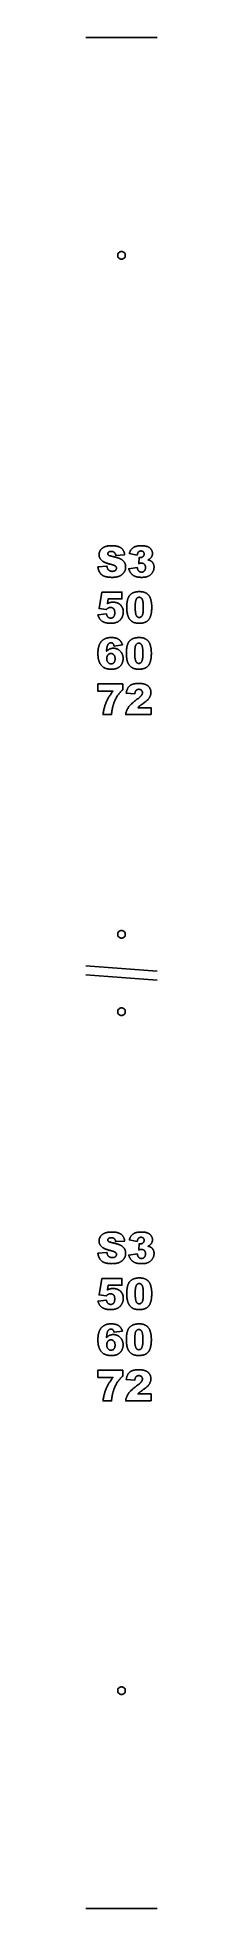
# Model space of a CAD drawing. Extents: x 0 to 3.5, y 1.7 to 93.3.
import ezdxf

# ---------------------------------------------------------------- set-up
doc = ezdxf.new("R2010")
doc.units = 0
for name, color, linetype in [('T3_PROFILE_INSIDE', 18, 'CONTINUOUS'), ('T3_PROFILE_INSIDE_2', 18, 'CONTINUOUS'), ('T5_BEVEL_INSIDE', 18, 'CONTINUOUS'), ('T8_DRILL', 18, 'CONTINUOUS')]:
    doc.layers.add(name, color=color, linetype=linetype)

msp = doc.modelspace()

# ---------------------------------------------------------------- linework, layer by layer
at = {"layer": 'T3_PROFILE_INSIDE'}
for points in [[(3.503, 47.583), (0.005, 47.846)], [(0.005, 47.417), (3.503, 47.154)]]:
    msp.add_lwpolyline(points, dxfattribs=at)
at = {"layer": 'T3_PROFILE_INSIDE_2'}
for points in [[(0.597, 67.405), (1.038, 67.433), (1.042, 67.407), (1.045, 67.394), (1.047, 67.382), (1.05, 67.371), (1.053, 67.359), (1.056, 67.348), (1.06, 67.338), (1.064, 67.328), (1.068, 67.318), (1.072, 67.309), (1.076, 67.3), (1.081, 67.292), (1.086, 67.284), (1.091, 67.276), (1.097, 67.269), (1.106, 67.258), (1.115, 67.248), (1.126, 67.238), (1.136, 67.229), (1.147, 67.221), (1.159, 67.213), (1.171, 67.207), (1.184, 67.201), (1.197, 67.195), (1.21, 67.191), (1.224, 67.187), (1.239, 67.184), (1.253, 67.181), (1.269, 67.179), (1.285, 67.178), (1.301, 67.178), (1.313, 67.178), (1.325, 67.179), (1.337, 67.18), (1.348, 67.181), (1.359, 67.182), (1.369, 67.184), (1.379, 67.187), (1.389, 67.19), (1.398, 67.193), (1.407, 67.196), (1.416, 67.2), (1.424, 67.204), (1.432, 67.209), (1.44, 67.214), (1.447, 67.219), (1.454, 67.224), (1.461, 67.23), (1.467, 67.236), (1.472, 67.242), (1.478, 67.249), (1.483, 67.255), (1.487, 67.261), (1.491, 67.268), (1.494, 67.275), (1.498, 67.282), (1.5, 67.288), (1.503, 67.295), (1.505, 67.303), (1.506, 67.31), (1.507, 67.317), (1.508, 67.325), (1.508, 67.332), (1.508, 67.34), (1.507, 67.347), (1.506, 67.354), (1.505, 67.361), (1.503, 67.368), (1.501, 67.374), (1.498, 67.381), (1.495, 67.388), (1.492, 67.394), (1.488, 67.4), (1.484, 67.407), (1.479, 67.413), (1.474, 67.419), (1.469, 67.425), (1.463, 67.431), (1.457, 67.437), (1.45, 67.442), (1.442, 67.448), (1.433, 67.454), (1.423, 67.459), (1.412, 67.465), (1.399, 67.471), (1.386, 67.476), (1.372, 67.482), (1.356, 67.487), (1.34, 67.492), (1.323, 67.498), (1.304, 67.503), (1.284, 67.508), (1.264, 67.513), (1.219, 67.524), (1.182, 67.532), (1.146, 67.542), (1.111, 67.551), (1.078, 67.561), (1.046, 67.571), (1.015, 67.581), (0.986, 67.592), (0.958, 67.604), (0.932, 67.615), (0.907, 67.627), (0.883, 67.639), (0.86, 67.652), (0.839, 67.665), (0.82, 67.678), (0.801, 67.692), (0.785, 67.706), (0.769, 67.72), (0.754, 67.735), (0.74, 67.751), (0.727, 67.767), (0.715, 67.783), (0.705, 67.8), (0.695, 67.817), (0.686, 67.835), (0.679, 67.853), (0.672, 67.872), (0.666, 67.892), (0.662, 67.911), (0.658, 67.932), (0.656, 67.952), (0.654, 67.974), (0.654, 67.995), (0.654, 68.01), (0.655, 68.024), (0.656, 68.038), (0.658, 68.052), (0.66, 68.066), (0.663, 68.08), (0.666, 68.094), (0.67, 68.108), (0.675, 68.121), (0.68, 68.135), (0.685, 68.148), (0.691, 68.162), (0.698, 68.175), (0.705, 68.188), (0.712, 68.201), (0.721, 68.214), (0.729, 68.227), (0.738, 68.239), (0.748, 68.251), (0.758, 68.263), (0.769, 68.274), (0.78, 68.285), (0.792, 68.295), (0.804, 68.306), (0.817, 68.316), (0.831, 68.325), (0.845, 68.334), (0.859, 68.343), (0.874, 68.352), (0.89, 68.36), (0.906, 68.368), (0.922, 68.376), (0.939, 68.383), (0.957, 68.389), (0.976, 68.396), (0.996, 68.401), (1.016, 68.407), (1.037, 68.411), (1.059, 68.416), (1.082, 68.42), (1.105, 68.423), (1.129, 68.426), (1.154, 68.429), (1.18, 68.431), (1.207, 68.432), (1.234, 68.433), (1.262, 68.434), (1.291, 68.434), (1.326, 68.434), (1.361, 68.433), (1.394, 68.431), (1.426, 68.428), (1.457, 68.424), (1.487, 68.419), (1.516, 68.414), (1.544, 68.408), (1.571, 68.401), (1.597, 68.393), (1.622, 68.384), (1.645, 68.374), (1.657, 68.369), (1.668, 68.364), (1.679, 68.358), (1.69, 68.353), (1.7, 68.347), (1.71, 68.34), (1.72, 68.334), (1.729, 68.327), (1.739, 68.321), (1.748, 68.314), (1.757, 68.306), (1.765, 68.299), (1.774, 68.291), (1.782, 68.283), (1.79, 68.275), (1.797, 68.266), (1.805, 68.257), (1.812, 68.248), (1.819, 68.239), (1.825, 68.229), (1.832, 68.22), (1.838, 68.21), (1.844, 68.199), (1.85, 68.189), (1.855, 68.178), (1.861, 68.167), (1.866, 68.156), (1.87, 68.144), (1.875, 68.133), (1.879, 68.121), (1.883, 68.108), (1.887, 68.096), (1.894, 68.07), (1.9, 68.044), (1.905, 68.016), (1.909, 67.987), (1.472, 67.962), (1.47, 67.974), (1.467, 67.986), (1.464, 67.998), (1.461, 68.009), (1.457, 68.02), (1.454, 68.03), (1.45, 68.04), (1.445, 68.049), (1.44, 68.058), (1.435, 68.067), (1.43, 68.075), (1.424, 68.083), (1.418, 68.09), (1.412, 68.097), (1.406, 68.103), (1.399, 68.109), (1.392, 68.115), (1.384, 68.12), (1.377, 68.125), (1.368, 68.129), (1.36, 68.133), (1.351, 68.137), (1.342, 68.14), (1.333, 68.144), (1.323, 68.146), (1.313, 68.149), (1.302, 68.151), (1.291, 68.152), (1.28, 68.153), (1.269, 68.154), (1.257, 68.155), (1.245, 68.155), (1.225, 68.155), (1.207, 68.153), (1.198, 68.152), (1.19, 68.15), (1.182, 68.148), (1.174, 68.146), (1.167, 68.144), (1.159, 68.142), (1.153, 68.139), (1.146, 68.136), (1.14, 68.132), (1.134, 68.129), (1.128, 68.125), (1.123, 68.121), (1.118, 68.116), (1.114, 68.112), (1.109, 68.107), (1.105, 68.103), (1.102, 68.098), (1.098, 68.093), (1.095, 68.088), (1.092, 68.083), (1.09, 68.078), (1.088, 68.072), (1.086, 68.067), (1.085, 68.061), (1.084, 68.055), (1.083, 68.049), (1.082, 68.043), (1.082, 68.037), (1.083, 68.029), (1.084, 68.02), (1.087, 68.012), (1.091, 68.003), (1.095, 67.995), (1.101, 67.988), (1.108, 67.98), (1.116, 67.973), (1.12, 67.969), (1.126, 67.966), (1.131, 67.962), (1.138, 67.958), (1.145, 67.955), (1.153, 67.951), (1.171, 67.944), (1.192, 67.937), (1.216, 67.931), (1.242, 67.924), (1.272, 67.918), (1.309, 67.909), (1.345, 67.901), (1.379, 67.893), (1.413, 67.885), (1.445, 67.877), (1.475, 67.868), (1.504, 67.86), (1.532, 67.852), (1.559, 67.844), (1.584, 67.835), (1.608, 67.827), (1.63, 67.819), (1.652, 67.81), (1.671, 67.802), (1.69, 67.794), (1.707, 67.785), (1.723, 67.777), (1.739, 67.768), (1.754, 67.759), (1.768, 67.75), (1.782, 67.74), (1.795, 67.73), (1.808, 67.72), (1.82, 67.71), (1.832, 67.7), (1.843, 67.689), (1.854, 67.678), (1.864, 67.666), (1.873, 67.655), (1.882, 67.643), (1.89, 67.631), (1.898, 67.619), (1.905, 67.606), (1.912, 67.594), (1.919, 67.581), (1.924, 67.568), (1.93, 67.555), (1.935, 67.541), (1.939, 67.528), (1.943, 67.514), (1.947, 67.5), (1.95, 67.486), (1.952, 67.471), (1.954, 67.457), (1.956, 67.442), (1.957, 67.427), (1.958, 67.412), (1.958, 67.397), (1.958, 67.379), (1.957, 67.361), (1.955, 67.344), (1.953, 67.326), (1.95, 67.309), (1.947, 67.292), (1.943, 67.275), (1.938, 67.258), (1.933, 67.242), (1.927, 67.225), (1.92, 67.209), (1.913, 67.193), (1.905, 67.177), (1.897, 67.162), (1.888, 67.146), (1.878, 67.131), (1.868, 67.116), (1.857, 67.101), (1.846, 67.087), (1.834, 67.074), (1.822, 67.06), (1.81, 67.048), (1.796, 67.036), (1.783, 67.024), (1.768, 67.012), (1.754, 67.002), (1.739, 66.991), (1.723, 66.981), (1.707, 66.972), (1.69, 66.963), (1.673, 66.954), (1.655, 66.946), (1.637, 66.939), (1.618, 66.931), (1.599, 66.925), (1.579, 66.919), (1.558, 66.913), (1.537, 66.908), (1.516, 66.903), (1.493, 66.899), (1.47, 66.895), (1.447, 66.892), (1.423, 66.889), (1.398, 66.887), (1.373, 66.885), (1.347, 66.884), (1.321, 66.883), (1.294, 66.883), (1.247, 66.884), (1.224, 66.885), (1.202, 66.886), (1.18, 66.887), (1.159, 66.888), (1.138, 66.89), (1.117, 66.892), (1.097, 66.895), (1.078, 66.898), (1.059, 66.901), (1.04, 66.904), (1.022, 66.908), (1.004, 66.911), (0.987, 66.916), (0.97, 66.92), (0.954, 66.925), (0.938, 66.93), (0.923, 66.935), (0.908, 66.941), (0.893, 66.947), (0.879, 66.953), (0.866, 66.959), (0.852, 66.966), (0.84, 66.973), (0.828, 66.98), (0.816, 66.988), (0.805, 66.996), (0.794, 67.004), (0.783, 67.013), (0.773, 67.021), (0.764, 67.031), (0.746, 67.049), (0.729, 67.069), (0.713, 67.089), (0.698, 67.109), (0.684, 67.13), (0.672, 67.152), (0.66, 67.175), (0.649, 67.198), (0.639, 67.222), (0.63, 67.246), (0.622, 67.271), (0.615, 67.296), (0.609, 67.323), (0.604, 67.349), (0.6, 67.377)], [(2.528, 67.975), (2.134, 68.046), (2.141, 68.069), (2.148, 68.091), (2.156, 68.113), (2.164, 68.134), (2.174, 68.155), (2.184, 68.174), (2.194, 68.193), (2.206, 68.212), (2.218, 68.23), (2.231, 68.247), (2.244, 68.263), (2.259, 68.278), (2.274, 68.293), (2.289, 68.308), (2.306, 68.321), (2.323, 68.334), (2.341, 68.346), (2.36, 68.358), (2.379, 68.368), (2.4, 68.378), (2.422, 68.387), (2.444, 68.395), (2.467, 68.403), (2.492, 68.409), (2.517, 68.415), (2.543, 68.42), (2.57, 68.425), (2.598, 68.428), (2.626, 68.431), (2.656, 68.433), (2.687, 68.434), (2.718, 68.434), (2.754, 68.434), (2.789, 68.433), (2.823, 68.431), (2.855, 68.428), (2.886, 68.424), (2.916, 68.419), (2.944, 68.413), (2.971, 68.407), (2.997, 68.4), (3.01, 68.396), (3.022, 68.392), (3.034, 68.387), (3.045, 68.383), (3.056, 68.378), (3.067, 68.373), (3.078, 68.368), (3.088, 68.362), (3.098, 68.356), (3.108, 68.351), (3.117, 68.344), (3.126, 68.338), (3.135, 68.332), (3.143, 68.325), (3.159, 68.311), (3.174, 68.297), (3.187, 68.282), (3.2, 68.267), (3.212, 68.251), (3.223, 68.235), (3.232, 68.218), (3.241, 68.201), (3.249, 68.184), (3.256, 68.166), (3.261, 68.148), (3.266, 68.129), (3.269, 68.11), (3.272, 68.09), (3.273, 68.07), (3.274, 68.05), (3.274, 68.038), (3.273, 68.026), (3.272, 68.014), (3.271, 68.002), (3.269, 67.991), (3.266, 67.979), (3.264, 67.968), (3.261, 67.957), (3.257, 67.946), (3.253, 67.935), (3.249, 67.925), (3.244, 67.914), (3.239, 67.904), (3.233, 67.894), (3.227, 67.884), (3.221, 67.874), (3.214, 67.864), (3.207, 67.854), (3.199, 67.845), (3.191, 67.835), (3.182, 67.826), (3.173, 67.817), (3.164, 67.808), (3.154, 67.8), (3.144, 67.791), (3.133, 67.783), (3.122, 67.775), (3.11, 67.766), (3.098, 67.758), (3.086, 67.751), (3.073, 67.743), (3.06, 67.736), (3.081, 67.73), (3.101, 67.724), (3.12, 67.718), (3.137, 67.712), (3.153, 67.706), (3.168, 67.699), (3.181, 67.692), (3.193, 67.685), (3.202, 67.68), (3.211, 67.673), (3.22, 67.667), (3.228, 67.661), (3.237, 67.654), (3.244, 67.647), (3.252, 67.64), (3.259, 67.632), (3.267, 67.624), (3.273, 67.616), (3.28, 67.608), (3.286, 67.6), (3.293, 67.591), (3.298, 67.582), (3.304, 67.573), (3.309, 67.564), (3.314, 67.555), (3.319, 67.545), (3.323, 67.535), (3.327, 67.525), (3.331, 67.514), (3.334, 67.504), (3.338, 67.493), (3.34, 67.482), (3.343, 67.47), (3.345, 67.459), (3.347, 67.447), (3.348, 67.435), (3.349, 67.423), (3.35, 67.41), (3.351, 67.398), (3.351, 67.385), (3.35, 67.368), (3.35, 67.352), (3.348, 67.336), (3.346, 67.32), (3.344, 67.304), (3.341, 67.288), (3.338, 67.272), (3.334, 67.256), (3.329, 67.241), (3.324, 67.225), (3.318, 67.21), (3.312, 67.194), (3.305, 67.179), (3.298, 67.164), (3.29, 67.148), (3.282, 67.133), (3.273, 67.119), (3.264, 67.104), (3.254, 67.09), (3.244, 67.077), (3.233, 67.064), (3.222, 67.051), (3.211, 67.039), (3.198, 67.027), (3.186, 67.016), (3.173, 67.005), (3.159, 66.994), (3.145, 66.984), (3.131, 66.974), (3.116, 66.965), (3.101, 66.957), (3.085, 66.948), (3.068, 66.94), (3.051, 66.933), (3.033, 66.926), (3.015, 66.92), (2.996, 66.914), (2.977, 66.909), (2.956, 66.904), (2.936, 66.899), (2.914, 66.896), (2.892, 66.892), (2.869, 66.89), (2.846, 66.887), (2.822, 66.885), (2.797, 66.884), (2.772, 66.883), (2.746, 66.883), (2.721, 66.883), (2.696, 66.884), (2.672, 66.885), (2.649, 66.886), (2.627, 66.888), (2.605, 66.89), (2.583, 66.892), (2.563, 66.895), (2.543, 66.898), (2.524, 66.902), (2.505, 66.906), (2.488, 66.91), (2.471, 66.915), (2.454, 66.92), (2.438, 66.925), (2.423, 66.931), (2.409, 66.937), (2.394, 66.944), (2.38, 66.951), (2.367, 66.958), (2.353, 66.966), (2.34, 66.974), (2.328, 66.982), (2.315, 66.991), (2.303, 66.999), (2.292, 67.009), (2.28, 67.018), (2.269, 67.028), (2.259, 67.039), (2.248, 67.05), (2.238, 67.061), (2.229, 67.072), (2.219, 67.084), (2.21, 67.096), (2.201, 67.108), (2.193, 67.121), (2.185, 67.135), (2.177, 67.148), (2.169, 67.162), (2.161, 67.176), (2.154, 67.191), (2.147, 67.206), (2.141, 67.222), (2.134, 67.238), (2.128, 67.254), (2.122, 67.27), (2.117, 67.287), (2.112, 67.305), (2.528, 67.36), (2.531, 67.345), (2.535, 67.33), (2.538, 67.316), (2.542, 67.302), (2.546, 67.289), (2.55, 67.276), (2.555, 67.265), (2.559, 67.253), (2.564, 67.243), (2.569, 67.233), (2.575, 67.223), (2.58, 67.215), (2.586, 67.207), (2.592, 67.199), (2.598, 67.192), (2.604, 67.186), (2.611, 67.18), (2.618, 67.174), (2.625, 67.169), (2.632, 67.164), (2.639, 67.16), (2.647, 67.156), (2.655, 67.152), (2.663, 67.149), (2.671, 67.146), (2.68, 67.144), (2.689, 67.142), (2.698, 67.14), (2.707, 67.139), (2.716, 67.138), (2.726, 67.137), (2.736, 67.137), (2.746, 67.137), (2.756, 67.138), (2.766, 67.139), (2.776, 67.141), (2.785, 67.143), (2.795, 67.146), (2.804, 67.149), (2.813, 67.152), (2.821, 67.156), (2.83, 67.161), (2.838, 67.166), (2.846, 67.171), (2.853, 67.177), (2.861, 67.184), (2.868, 67.191), (2.875, 67.198), (2.882, 67.206), (2.888, 67.214), (2.894, 67.223), (2.9, 67.232), (2.905, 67.241), (2.909, 67.25), (2.914, 67.26), (2.917, 67.27), (2.92, 67.28), (2.923, 67.291), (2.926, 67.302), (2.928, 67.313), (2.929, 67.325), (2.93, 67.337), (2.931, 67.349), (2.931, 67.362), (2.931, 67.375), (2.93, 67.387), (2.929, 67.4), (2.928, 67.411), (2.926, 67.423), (2.924, 67.434), (2.921, 67.444), (2.918, 67.455), (2.914, 67.465), (2.91, 67.474), (2.906, 67.483), (2.901, 67.492), (2.896, 67.501), (2.89, 67.509), (2.884, 67.516), (2.877, 67.524), (2.871, 67.531), (2.863, 67.537), (2.856, 67.543), (2.848, 67.549), (2.84, 67.554), (2.832, 67.559), (2.823, 67.563), (2.814, 67.567), (2.805, 67.57), (2.795, 67.573), (2.785, 67.575), (2.775, 67.577), (2.765, 67.579), (2.754, 67.58), (2.743, 67.581), (2.732, 67.581), (2.719, 67.581), (2.705, 67.579), (2.69, 67.578), (2.673, 67.575), (2.656, 67.571), (2.637, 67.567), (2.617, 67.562), (2.597, 67.556), (2.618, 67.854), (2.634, 67.852), (2.649, 67.85), (2.662, 67.849), (2.672, 67.849), (2.682, 67.849), (2.692, 67.85), (2.702, 67.851), (2.712, 67.852), (2.721, 67.854), (2.73, 67.856), (2.739, 67.859), (2.747, 67.862), (2.756, 67.866), (2.764, 67.869), (2.772, 67.874), (2.78, 67.878), (2.787, 67.884), (2.795, 67.889), (2.802, 67.895), (2.809, 67.901), (2.816, 67.908), (2.822, 67.915), (2.827, 67.922), (2.833, 67.929), (2.838, 67.936), (2.842, 67.943), (2.846, 67.951), (2.85, 67.958), (2.853, 67.966), (2.856, 67.974), (2.858, 67.982), (2.86, 67.99), (2.862, 67.999), (2.863, 68.007), (2.863, 68.016), (2.864, 68.025), (2.863, 68.034), (2.863, 68.042), (2.862, 68.05), (2.861, 68.058), (2.86, 68.065), (2.858, 68.073), (2.856, 68.08), (2.853, 68.087), (2.851, 68.093), (2.848, 68.1), (2.844, 68.106), (2.841, 68.112), (2.837, 68.118), (2.832, 68.124), (2.828, 68.129), (2.823, 68.135), (2.817, 68.14), (2.812, 68.144), (2.806, 68.148), (2.8, 68.152), (2.794, 68.156), (2.788, 68.16), (2.781, 68.163), (2.774, 68.165), (2.767, 68.168), (2.76, 68.17), (2.752, 68.172), (2.744, 68.173), (2.736, 68.174), (2.728, 68.175), (2.719, 68.175), (2.71, 68.176), (2.701, 68.175), (2.692, 68.175), (2.683, 68.174), (2.675, 68.173), (2.667, 68.171), (2.659, 68.169), (2.651, 68.167), (2.643, 68.164), (2.636, 68.161), (2.629, 68.158), (2.622, 68.154), (2.615, 68.15), (2.609, 68.146), (2.602, 68.141), (2.596, 68.136), (2.59, 68.131), (2.585, 68.125), (2.579, 68.119), (2.574, 68.112), (2.569, 68.105), (2.565, 68.097), (2.56, 68.088), (2.556, 68.079), (2.552, 68.07), (2.548, 68.06), (2.544, 68.049), (2.541, 68.038), (2.538, 68.027), (2.535, 68.014), (2.533, 68.002), (2.53, 67.989)], [(0.783, 66.159), (1.773, 66.159), (1.773, 65.826), (1.103, 65.826), (1.067, 65.601), (1.084, 65.609), (1.102, 65.616), (1.119, 65.623), (1.136, 65.63), (1.153, 65.636), (1.17, 65.641), (1.187, 65.646), (1.205, 65.65), (1.222, 65.654), (1.238, 65.657), (1.255, 65.66), (1.272, 65.663), (1.289, 65.664), (1.306, 65.666), (1.322, 65.666), (1.339, 65.667), (1.367, 65.666), (1.394, 65.665), (1.42, 65.662), (1.446, 65.658), (1.471, 65.653), (1.496, 65.647), (1.508, 65.644), (1.52, 65.641), (1.531, 65.637), (1.543, 65.633), (1.554, 65.628), (1.565, 65.624), (1.576, 65.619), (1.587, 65.613), (1.598, 65.608), (1.608, 65.602), (1.619, 65.596), (1.629, 65.59), (1.639, 65.584), (1.649, 65.577), (1.658, 65.57), (1.668, 65.562), (1.677, 65.555), (1.686, 65.547), (1.696, 65.539), (1.704, 65.531), (1.721, 65.513), (1.737, 65.495), (1.752, 65.477), (1.759, 65.468), (1.766, 65.458), (1.772, 65.448), (1.778, 65.439), (1.784, 65.429), (1.79, 65.419), (1.795, 65.408), (1.8, 65.398), (1.805, 65.387), (1.809, 65.377), (1.814, 65.366), (1.818, 65.355), (1.821, 65.344), (1.825, 65.333), (1.831, 65.31), (1.836, 65.287), (1.84, 65.263), (1.842, 65.238), (1.844, 65.213), (1.845, 65.188), (1.844, 65.17), (1.843, 65.152), (1.842, 65.134), (1.84, 65.116), (1.837, 65.098), (1.834, 65.08), (1.831, 65.063), (1.826, 65.045), (1.822, 65.028), (1.816, 65.011), (1.81, 64.993), (1.804, 64.976), (1.797, 64.959), (1.789, 64.942), (1.781, 64.925), (1.772, 64.908), (1.763, 64.892), (1.753, 64.876), (1.743, 64.86), (1.733, 64.845), (1.721, 64.831), (1.71, 64.817), (1.698, 64.803), (1.685, 64.79), (1.672, 64.778), (1.659, 64.766), (1.645, 64.754), (1.63, 64.743), (1.615, 64.733), (1.6, 64.722), (1.584, 64.713), (1.568, 64.704), (1.551, 64.695), (1.533, 64.687), (1.515, 64.68), (1.497, 64.673), (1.478, 64.667), (1.458, 64.661), (1.438, 64.656), (1.417, 64.651), (1.395, 64.647), (1.373, 64.643), (1.351, 64.64), (1.327, 64.638), (1.303, 64.636), (1.279, 64.634), (1.254, 64.633), (1.229, 64.633), (1.192, 64.634), (1.157, 64.635), (1.123, 64.637), (1.091, 64.64), (1.06, 64.644), (1.03, 64.649), (1.001, 64.655), (0.974, 64.661), (0.948, 64.669), (0.923, 64.677), (0.899, 64.686), (0.876, 64.696), (0.865, 64.702), (0.854, 64.707), (0.844, 64.713), (0.833, 64.719), (0.823, 64.725), (0.813, 64.732), (0.804, 64.738), (0.794, 64.745), (0.776, 64.759), (0.759, 64.774), (0.743, 64.789), (0.727, 64.805), (0.712, 64.821), (0.699, 64.837), (0.686, 64.854), (0.674, 64.872), (0.663, 64.89), (0.652, 64.909), (0.642, 64.929), (0.632, 64.951), (0.622, 64.973), (0.614, 64.997), (0.605, 65.022), (0.597, 65.048), (1.019, 65.094), (1.021, 65.081), (1.023, 65.069), (1.026, 65.057), (1.029, 65.046), (1.032, 65.035), (1.036, 65.025), (1.04, 65.014), (1.044, 65.004), (1.049, 64.995), (1.054, 64.986), (1.059, 64.977), (1.065, 64.969), (1.071, 64.961), (1.077, 64.954), (1.084, 64.946), (1.09, 64.94), (1.098, 64.933), (1.105, 64.927), (1.112, 64.922), (1.12, 64.917), (1.128, 64.912), (1.136, 64.908), (1.144, 64.904), (1.152, 64.9), (1.161, 64.897), (1.169, 64.894), (1.178, 64.892), (1.187, 64.89), (1.196, 64.889), (1.205, 64.888), (1.215, 64.887), (1.224, 64.887), (1.235, 64.887), (1.246, 64.888), (1.256, 64.889), (1.266, 64.891), (1.276, 64.893), (1.285, 64.896), (1.295, 64.9), (1.304, 64.903), (1.313, 64.908), (1.321, 64.913), (1.33, 64.918), (1.338, 64.924), (1.346, 64.931), (1.354, 64.937), (1.361, 64.945), (1.368, 64.953), (1.375, 64.961), (1.382, 64.97), (1.388, 64.98), (1.393, 64.99), (1.398, 65.001), (1.403, 65.012), (1.407, 65.023), (1.411, 65.035), (1.414, 65.048), (1.417, 65.061), (1.419, 65.074), (1.421, 65.088), (1.423, 65.103), (1.424, 65.118), (1.425, 65.134), (1.425, 65.15), (1.425, 65.166), (1.424, 65.182), (1.423, 65.198), (1.421, 65.212), (1.419, 65.227), (1.417, 65.24), (1.414, 65.253), (1.411, 65.266), (1.407, 65.278), (1.403, 65.289), (1.398, 65.3), (1.393, 65.311), (1.387, 65.32), (1.381, 65.33), (1.375, 65.338), (1.368, 65.346), (1.36, 65.354), (1.353, 65.361), (1.345, 65.368), (1.337, 65.374), (1.328, 65.379), (1.319, 65.384), (1.31, 65.389), (1.301, 65.393), (1.291, 65.397), (1.281, 65.4), (1.271, 65.403), (1.26, 65.405), (1.25, 65.407), (1.238, 65.408), (1.227, 65.409), (1.215, 65.409), (1.2, 65.408), (1.185, 65.407), (1.171, 65.405), (1.156, 65.401), (1.141, 65.397), (1.127, 65.392), (1.113, 65.386), (1.099, 65.379), (1.088, 65.373), (1.077, 65.366), (1.066, 65.358), (1.055, 65.349), (1.043, 65.339), (1.031, 65.327), (1.019, 65.315), (1.007, 65.301), (0.651, 65.353)], [(2.012, 65.415), (2.012, 65.441), (2.013, 65.467), (2.014, 65.493), (2.015, 65.518), (2.016, 65.542), (2.018, 65.566), (2.02, 65.59), (2.022, 65.613), (2.025, 65.635), (2.027, 65.657), (2.031, 65.679), (2.034, 65.7), (2.038, 65.72), (2.042, 65.74), (2.046, 65.759), (2.051, 65.778), (2.056, 65.797), (2.061, 65.815), (2.067, 65.832), (2.072, 65.849), (2.079, 65.866), (2.085, 65.882), (2.092, 65.897), (2.099, 65.912), (2.106, 65.926), (2.114, 65.94), (2.122, 65.954), (2.13, 65.967), (2.139, 65.979), (2.148, 65.991), (2.157, 66.003), (2.166, 66.013), (2.176, 66.024), (2.186, 66.034), (2.197, 66.044), (2.207, 66.054), (2.218, 66.063), (2.23, 66.072), (2.241, 66.08), (2.253, 66.088), (2.266, 66.096), (2.278, 66.104), (2.291, 66.111), (2.304, 66.118), (2.318, 66.124), (2.332, 66.13), (2.346, 66.136), (2.361, 66.142), (2.375, 66.147), (2.391, 66.152), (2.406, 66.156), (2.422, 66.16), (2.438, 66.164), (2.454, 66.168), (2.471, 66.171), (2.488, 66.174), (2.505, 66.176), (2.523, 66.178), (2.541, 66.18), (2.559, 66.182), (2.578, 66.183), (2.597, 66.184), (2.616, 66.184), (2.635, 66.184), (2.672, 66.184), (2.69, 66.183), (2.708, 66.182), (2.725, 66.181), (2.741, 66.179), (2.758, 66.177), (2.773, 66.175), (2.789, 66.173), (2.804, 66.17), (2.818, 66.167), (2.832, 66.163), (2.846, 66.16), (2.859, 66.156), (2.872, 66.152), (2.884, 66.147), (2.908, 66.137), (2.93, 66.127), (2.952, 66.116), (2.972, 66.104), (2.992, 66.092), (3.001, 66.085), (3.01, 66.078), (3.018, 66.071), (3.027, 66.064), (3.035, 66.057), (3.043, 66.05), (3.058, 66.035), (3.072, 66.02), (3.085, 66.004), (3.098, 65.988), (3.109, 65.973), (3.12, 65.957), (3.13, 65.94), (3.139, 65.924), (3.148, 65.907), (3.156, 65.89), (3.164, 65.871), (3.171, 65.852), (3.178, 65.833), (3.185, 65.813), (3.191, 65.792), (3.196, 65.77), (3.201, 65.749), (3.206, 65.728), (3.21, 65.707), (3.215, 65.685), (3.218, 65.664), (3.222, 65.642), (3.225, 65.62), (3.228, 65.599), (3.23, 65.577), (3.232, 65.555), (3.234, 65.532), (3.235, 65.51), (3.237, 65.488), (3.237, 65.465), (3.238, 65.443), (3.238, 65.42), (3.238, 65.37), (3.236, 65.321), (3.233, 65.275), (3.232, 65.252), (3.229, 65.23), (3.227, 65.208), (3.225, 65.186), (3.222, 65.165), (3.219, 65.145), (3.215, 65.124), (3.212, 65.105), (3.208, 65.085), (3.204, 65.067), (3.199, 65.048), (3.194, 65.03), (3.189, 65.012), (3.184, 64.995), (3.179, 64.979), (3.173, 64.962), (3.167, 64.946), (3.16, 64.931), (3.154, 64.916), (3.147, 64.901), (3.14, 64.887), (3.132, 64.873), (3.125, 64.86), (3.117, 64.847), (3.108, 64.835), (3.1, 64.822), (3.091, 64.811), (3.082, 64.8), (3.072, 64.789), (3.062, 64.778), (3.052, 64.768), (3.041, 64.758), (3.03, 64.749), (3.018, 64.74), (3.007, 64.731), (2.994, 64.723), (2.981, 64.715), (2.968, 64.707), (2.955, 64.7), (2.941, 64.693), (2.927, 64.687), (2.912, 64.681), (2.897, 64.675), (2.881, 64.669), (2.866, 64.664), (2.849, 64.66), (2.833, 64.656), (2.816, 64.652), (2.798, 64.648), (2.781, 64.645), (2.762, 64.642), (2.744, 64.64), (2.725, 64.638), (2.705, 64.636), (2.686, 64.635), (2.666, 64.634), (2.645, 64.633), (2.624, 64.633), (2.601, 64.633), (2.578, 64.634), (2.556, 64.635), (2.534, 64.637), (2.513, 64.639), (2.492, 64.642), (2.472, 64.645), (2.453, 64.648), (2.434, 64.652), (2.416, 64.657), (2.398, 64.662), (2.381, 64.667), (2.365, 64.673), (2.349, 64.679), (2.333, 64.686), (2.318, 64.694), (2.304, 64.701), (2.29, 64.71), (2.276, 64.718), (2.263, 64.727), (2.249, 64.737), (2.237, 64.747), (2.224, 64.757), (2.212, 64.768), (2.2, 64.779), (2.189, 64.791), (2.178, 64.803), (2.167, 64.816), (2.156, 64.829), (2.146, 64.842), (2.136, 64.856), (2.127, 64.871), (2.12, 64.881), (2.114, 64.892), (2.107, 64.904), (2.101, 64.916), (2.095, 64.928), (2.09, 64.941), (2.084, 64.955), (2.079, 64.969), (2.074, 64.983), (2.069, 64.998), (2.064, 65.013), (2.059, 65.029), (2.055, 65.045), (2.05, 65.062), (2.043, 65.097), (2.035, 65.134), (2.029, 65.171), (2.024, 65.209), (2.02, 65.249), (2.017, 65.289), (2.014, 65.33), (2.013, 65.372)], [(2.426, 65.414), (2.426, 65.379), (2.426, 65.345), (2.427, 65.313), (2.429, 65.282), (2.431, 65.253), (2.433, 65.225), (2.435, 65.198), (2.438, 65.173), (2.442, 65.149), (2.445, 65.127), (2.45, 65.106), (2.454, 65.086), (2.459, 65.068), (2.464, 65.052), (2.47, 65.036), (2.476, 65.023), (2.483, 65.01), (2.49, 64.998), (2.497, 64.987), (2.505, 64.977), (2.512, 64.967), (2.521, 64.959), (2.529, 64.951), (2.538, 64.944), (2.548, 64.938), (2.557, 64.932), (2.568, 64.928), (2.578, 64.924), (2.589, 64.921), (2.6, 64.919), (2.611, 64.918), (2.623, 64.918), (2.631, 64.918), (2.639, 64.918), (2.646, 64.919), (2.654, 64.92), (2.661, 64.922), (2.668, 64.924), (2.675, 64.926), (2.682, 64.929), (2.689, 64.932), (2.696, 64.935), (2.702, 64.939), (2.709, 64.943), (2.715, 64.947), (2.721, 64.952), (2.727, 64.957), (2.733, 64.962), (2.739, 64.968), (2.744, 64.974), (2.75, 64.981), (2.755, 64.988), (2.76, 64.995), (2.765, 65.003), (2.769, 65.011), (2.774, 65.02), (2.778, 65.029), (2.782, 65.038), (2.786, 65.048), (2.789, 65.058), (2.793, 65.069), (2.796, 65.08), (2.802, 65.103), (2.804, 65.115), (2.807, 65.129), (2.811, 65.158), (2.815, 65.19), (2.818, 65.226), (2.821, 65.265), (2.822, 65.308), (2.823, 65.353), (2.824, 65.403), (2.824, 65.439), (2.823, 65.474), (2.822, 65.508), (2.821, 65.54), (2.819, 65.57), (2.817, 65.599), (2.814, 65.627), (2.811, 65.652), (2.808, 65.677), (2.804, 65.7), (2.8, 65.721), (2.795, 65.741), (2.79, 65.759), (2.785, 65.775), (2.779, 65.791), (2.773, 65.804), (2.767, 65.817), (2.76, 65.828), (2.752, 65.839), (2.745, 65.849), (2.736, 65.858), (2.728, 65.867), (2.719, 65.875), (2.71, 65.881), (2.7, 65.887), (2.69, 65.893), (2.679, 65.897), (2.669, 65.901), (2.657, 65.903), (2.646, 65.905), (2.634, 65.907), (2.621, 65.907), (2.608, 65.907), (2.596, 65.905), (2.584, 65.903), (2.573, 65.901), (2.562, 65.897), (2.552, 65.892), (2.542, 65.887), (2.532, 65.881), (2.523, 65.874), (2.514, 65.866), (2.506, 65.858), (2.498, 65.848), (2.491, 65.838), (2.484, 65.827), (2.478, 65.815), (2.472, 65.802), (2.466, 65.788), (2.461, 65.773), (2.456, 65.757), (2.452, 65.739), (2.447, 65.719), (2.444, 65.698), (2.44, 65.676), (2.437, 65.653), (2.435, 65.628), (2.432, 65.601), (2.43, 65.574), (2.429, 65.544), (2.427, 65.514), (2.426, 65.482), (2.426, 65.449)], [(1.802, 63.571), (1.387, 63.52), (1.383, 63.541), (1.378, 63.56), (1.372, 63.578), (1.369, 63.586), (1.365, 63.594), (1.362, 63.602), (1.358, 63.609), (1.354, 63.615), (1.35, 63.622), (1.346, 63.628), (1.342, 63.633), (1.337, 63.638), (1.332, 63.643), (1.328, 63.647), (1.323, 63.651), (1.317, 63.655), (1.312, 63.658), (1.307, 63.662), (1.301, 63.665), (1.295, 63.667), (1.29, 63.67), (1.284, 63.672), (1.277, 63.674), (1.271, 63.675), (1.265, 63.676), (1.252, 63.678), (1.238, 63.679), (1.225, 63.678), (1.213, 63.677), (1.201, 63.675), (1.19, 63.672), (1.179, 63.669), (1.168, 63.664), (1.158, 63.659), (1.148, 63.653), (1.138, 63.646), (1.129, 63.639), (1.12, 63.63), (1.111, 63.621), (1.103, 63.611), (1.095, 63.6), (1.087, 63.589), (1.08, 63.576), (1.075, 63.566), (1.07, 63.555), (1.066, 63.543), (1.061, 63.529), (1.057, 63.514), (1.053, 63.497), (1.049, 63.48), (1.045, 63.461), (1.041, 63.44), (1.037, 63.419), (1.034, 63.396), (1.031, 63.371), (1.028, 63.346), (1.025, 63.319), (1.02, 63.261), (1.039, 63.279), (1.057, 63.297), (1.076, 63.312), (1.096, 63.327), (1.115, 63.34), (1.134, 63.353), (1.154, 63.363), (1.173, 63.373), (1.183, 63.378), (1.193, 63.382), (1.204, 63.385), (1.214, 63.389), (1.225, 63.392), (1.236, 63.395), (1.247, 63.398), (1.258, 63.4), (1.27, 63.403), (1.281, 63.404), (1.293, 63.406), (1.305, 63.407), (1.33, 63.409), (1.355, 63.409), (1.38, 63.409), (1.405, 63.407), (1.428, 63.404), (1.452, 63.401), (1.475, 63.395), (1.486, 63.393), (1.497, 63.389), (1.508, 63.386), (1.519, 63.382), (1.53, 63.378), (1.541, 63.374), (1.551, 63.369), (1.561, 63.364), (1.572, 63.359), (1.582, 63.354), (1.592, 63.348), (1.602, 63.342), (1.612, 63.335), (1.621, 63.329), (1.64, 63.315), (1.659, 63.3), (1.677, 63.284), (1.695, 63.266), (1.703, 63.257), (1.711, 63.248), (1.719, 63.239), (1.727, 63.229), (1.735, 63.22), (1.742, 63.21), (1.749, 63.2), (1.755, 63.19), (1.762, 63.18), (1.768, 63.169), (1.774, 63.159), (1.779, 63.148), (1.784, 63.137), (1.789, 63.126), (1.794, 63.115), (1.799, 63.104), (1.803, 63.092), (1.807, 63.081), (1.81, 63.069), (1.814, 63.057), (1.82, 63.033), (1.825, 63.008), (1.828, 62.983), (1.831, 62.957), (1.833, 62.93), (1.833, 62.903), (1.833, 62.885), (1.832, 62.866), (1.831, 62.848), (1.829, 62.83), (1.826, 62.813), (1.823, 62.795), (1.82, 62.778), (1.816, 62.761), (1.811, 62.744), (1.806, 62.728), (1.8, 62.711), (1.794, 62.695), (1.787, 62.679), (1.78, 62.663), (1.772, 62.647), (1.763, 62.632), (1.754, 62.617), (1.745, 62.602), (1.735, 62.588), (1.725, 62.574), (1.714, 62.561), (1.703, 62.548), (1.691, 62.536), (1.68, 62.524), (1.667, 62.513), (1.654, 62.502), (1.641, 62.491), (1.628, 62.481), (1.613, 62.472), (1.599, 62.463), (1.584, 62.454), (1.569, 62.446), (1.553, 62.439), (1.537, 62.431), (1.52, 62.425), (1.503, 62.419), (1.485, 62.413), (1.467, 62.408), (1.448, 62.403), (1.429, 62.399), (1.409, 62.395), (1.389, 62.392), (1.368, 62.389), (1.347, 62.387), (1.325, 62.385), (1.303, 62.384), (1.28, 62.383), (1.257, 62.383), (1.229, 62.384), (1.202, 62.384), (1.176, 62.386), (1.15, 62.388), (1.125, 62.391), (1.101, 62.394), (1.077, 62.398), (1.054, 62.402), (1.032, 62.407), (1.011, 62.413), (0.99, 62.419), (0.97, 62.426), (0.95, 62.434), (0.931, 62.442), (0.913, 62.451), (0.896, 62.46), (0.879, 62.47), (0.863, 62.481), (0.847, 62.492), (0.831, 62.504), (0.816, 62.517), (0.802, 62.53), (0.787, 62.545), (0.774, 62.56), (0.76, 62.575), (0.747, 62.592), (0.735, 62.609), (0.723, 62.627), (0.711, 62.645), (0.7, 62.664), (0.689, 62.684), (0.679, 62.705), (0.669, 62.726), (0.66, 62.749), (0.651, 62.772), (0.643, 62.796), (0.636, 62.821), (0.629, 62.847), (0.623, 62.873), (0.618, 62.901), (0.613, 62.929), (0.609, 62.958), (0.605, 62.988), (0.602, 63.019), (0.6, 63.05), (0.599, 63.083), (0.598, 63.116), (0.597, 63.151), (0.597, 63.176), (0.598, 63.201), (0.599, 63.225), (0.6, 63.249), (0.601, 63.272), (0.603, 63.295), (0.605, 63.318), (0.608, 63.34), (0.611, 63.362), (0.614, 63.383), (0.617, 63.404), (0.621, 63.425), (0.625, 63.445), (0.63, 63.464), (0.635, 63.484), (0.64, 63.502), (0.645, 63.521), (0.651, 63.539), (0.657, 63.556), (0.664, 63.573), (0.671, 63.59), (0.678, 63.606), (0.686, 63.622), (0.693, 63.638), (0.702, 63.653), (0.71, 63.667), (0.719, 63.681), (0.728, 63.695), (0.738, 63.708), (0.747, 63.721), (0.758, 63.734), (0.768, 63.746), (0.779, 63.757), (0.79, 63.768), (0.801, 63.779), (0.813, 63.79), (0.825, 63.8), (0.837, 63.81), (0.849, 63.819), (0.862, 63.828), (0.875, 63.837), (0.888, 63.845), (0.901, 63.853), (0.915, 63.861), (0.929, 63.868), (0.943, 63.875), (0.957, 63.881), (0.972, 63.887), (0.987, 63.893), (1.002, 63.898), (1.018, 63.903), (1.033, 63.908), (1.049, 63.912), (1.065, 63.916), (1.082, 63.919), (1.099, 63.923), (1.116, 63.925), (1.133, 63.928), (1.15, 63.93), (1.168, 63.931), (1.186, 63.933), (1.205, 63.934), (1.223, 63.934), (1.242, 63.934), (1.264, 63.934), (1.285, 63.934), (1.306, 63.933), (1.327, 63.932), (1.346, 63.93), (1.366, 63.929), (1.384, 63.926), (1.402, 63.924), (1.42, 63.921), (1.436, 63.918), (1.453, 63.915), (1.468, 63.911), (1.483, 63.907), (1.498, 63.903), (1.512, 63.898), (1.525, 63.893), (1.538, 63.888), (1.55, 63.882), (1.562, 63.876), (1.575, 63.87), (1.586, 63.863), (1.598, 63.856), (1.609, 63.849), (1.62, 63.842), (1.63, 63.834), (1.641, 63.826), (1.651, 63.818), (1.661, 63.809), (1.67, 63.8), (1.679, 63.791), (1.688, 63.782), (1.697, 63.772), (1.706, 63.762), (1.714, 63.751), (1.722, 63.74), (1.729, 63.729), (1.737, 63.718), (1.744, 63.706), (1.751, 63.694), (1.758, 63.682), (1.764, 63.669), (1.77, 63.656), (1.776, 63.643), (1.782, 63.629), (1.787, 63.615), (1.792, 63.601), (1.797, 63.586)], [(1.993, 63.165), (1.993, 63.191), (1.993, 63.217), (1.994, 63.243), (1.995, 63.268), (1.997, 63.292), (1.998, 63.316), (2, 63.34), (2.003, 63.363), (2.005, 63.385), (2.008, 63.407), (2.011, 63.429), (2.015, 63.45), (2.018, 63.47), (2.022, 63.49), (2.027, 63.509), (2.031, 63.528), (2.036, 63.547), (2.042, 63.565), (2.047, 63.582), (2.053, 63.599), (2.059, 63.616), (2.066, 63.632), (2.072, 63.647), (2.08, 63.662), (2.087, 63.676), (2.095, 63.69), (2.103, 63.704), (2.111, 63.717), (2.119, 63.729), (2.128, 63.741), (2.137, 63.753), (2.147, 63.763), (2.157, 63.774), (2.167, 63.784), (2.177, 63.794), (2.188, 63.804), (2.199, 63.813), (2.21, 63.822), (2.222, 63.83), (2.234, 63.838), (2.246, 63.846), (2.259, 63.854), (2.272, 63.861), (2.285, 63.868), (2.299, 63.874), (2.312, 63.88), (2.327, 63.886), (2.341, 63.892), (2.356, 63.897), (2.371, 63.902), (2.387, 63.906), (2.402, 63.91), (2.418, 63.914), (2.435, 63.918), (2.451, 63.921), (2.469, 63.924), (2.486, 63.926), (2.504, 63.928), (2.521, 63.93), (2.54, 63.932), (2.558, 63.933), (2.577, 63.934), (2.596, 63.934), (2.616, 63.934), (2.653, 63.934), (2.671, 63.933), (2.688, 63.932), (2.705, 63.931), (2.722, 63.929), (2.738, 63.927), (2.754, 63.925), (2.769, 63.923), (2.784, 63.92), (2.799, 63.917), (2.813, 63.913), (2.826, 63.91), (2.84, 63.906), (2.852, 63.902), (2.865, 63.897), (2.888, 63.887), (2.911, 63.877), (2.933, 63.866), (2.953, 63.854), (2.972, 63.842), (2.981, 63.835), (2.99, 63.828), (2.999, 63.821), (3.007, 63.814), (3.015, 63.807), (3.023, 63.8), (3.038, 63.785), (3.052, 63.77), (3.066, 63.754), (3.078, 63.738), (3.09, 63.723), (3.101, 63.707), (3.111, 63.69), (3.12, 63.674), (3.129, 63.657), (3.137, 63.64), (3.144, 63.621), (3.152, 63.602), (3.159, 63.583), (3.165, 63.563), (3.171, 63.542), (3.177, 63.52), (3.182, 63.499), (3.187, 63.478), (3.191, 63.457), (3.195, 63.435), (3.199, 63.414), (3.202, 63.392), (3.205, 63.37), (3.208, 63.349), (3.211, 63.327), (3.213, 63.305), (3.215, 63.282), (3.216, 63.26), (3.217, 63.238), (3.218, 63.215), (3.219, 63.193), (3.219, 63.17), (3.218, 63.12), (3.217, 63.071), (3.214, 63.025), (3.212, 63.002), (3.21, 62.98), (3.208, 62.958), (3.205, 62.936), (3.202, 62.915), (3.199, 62.895), (3.196, 62.874), (3.192, 62.855), (3.188, 62.835), (3.184, 62.817), (3.18, 62.798), (3.175, 62.78), (3.17, 62.762), (3.165, 62.745), (3.159, 62.729), (3.153, 62.712), (3.147, 62.696), (3.141, 62.681), (3.134, 62.666), (3.127, 62.651), (3.12, 62.637), (3.113, 62.623), (3.105, 62.61), (3.097, 62.597), (3.089, 62.585), (3.081, 62.572), (3.072, 62.561), (3.062, 62.55), (3.053, 62.539), (3.043, 62.528), (3.033, 62.518), (3.022, 62.508), (3.011, 62.499), (2.999, 62.49), (2.987, 62.481), (2.975, 62.473), (2.962, 62.465), (2.949, 62.457), (2.935, 62.45), (2.921, 62.443), (2.907, 62.437), (2.893, 62.431), (2.877, 62.425), (2.862, 62.419), (2.846, 62.414), (2.83, 62.41), (2.813, 62.406), (2.796, 62.402), (2.779, 62.398), (2.761, 62.395), (2.743, 62.392), (2.724, 62.39), (2.705, 62.388), (2.686, 62.386), (2.666, 62.385), (2.646, 62.384), (2.626, 62.383), (2.605, 62.383), (2.581, 62.383), (2.559, 62.384), (2.536, 62.385), (2.515, 62.387), (2.494, 62.389), (2.473, 62.392), (2.453, 62.395), (2.434, 62.398), (2.415, 62.402), (2.397, 62.407), (2.379, 62.412), (2.362, 62.417), (2.345, 62.423), (2.329, 62.429), (2.314, 62.436), (2.299, 62.444), (2.284, 62.451), (2.27, 62.46), (2.257, 62.468), (2.243, 62.477), (2.23, 62.487), (2.217, 62.497), (2.205, 62.507), (2.193, 62.518), (2.181, 62.529), (2.169, 62.541), (2.158, 62.553), (2.147, 62.566), (2.137, 62.579), (2.127, 62.592), (2.117, 62.606), (2.107, 62.621), (2.101, 62.631), (2.094, 62.642), (2.088, 62.654), (2.082, 62.666), (2.076, 62.678), (2.07, 62.691), (2.065, 62.705), (2.059, 62.719), (2.054, 62.733), (2.049, 62.748), (2.044, 62.763), (2.04, 62.779), (2.035, 62.795), (2.031, 62.812), (2.023, 62.847), (2.016, 62.884), (2.01, 62.921), (2.005, 62.959), (2, 62.999), (1.997, 63.039), (1.995, 63.08), (1.993, 63.122)], [(2.406, 63.164), (2.406, 63.129), (2.407, 63.095), (2.408, 63.063), (2.409, 63.032), (2.411, 63.003), (2.413, 62.975), (2.416, 62.948), (2.419, 62.923), (2.422, 62.899), (2.426, 62.877), (2.43, 62.856), (2.435, 62.836), (2.44, 62.818), (2.445, 62.802), (2.451, 62.786), (2.457, 62.773), (2.463, 62.76), (2.47, 62.748), (2.478, 62.737), (2.485, 62.727), (2.493, 62.717), (2.501, 62.709), (2.51, 62.701), (2.519, 62.694), (2.528, 62.688), (2.538, 62.682), (2.548, 62.678), (2.558, 62.674), (2.569, 62.671), (2.58, 62.669), (2.592, 62.668), (2.604, 62.668), (2.612, 62.668), (2.619, 62.668), (2.627, 62.669), (2.634, 62.67), (2.642, 62.672), (2.649, 62.674), (2.656, 62.676), (2.663, 62.679), (2.67, 62.682), (2.676, 62.685), (2.683, 62.689), (2.689, 62.693), (2.696, 62.697), (2.702, 62.702), (2.708, 62.707), (2.714, 62.712), (2.719, 62.718), (2.725, 62.724), (2.73, 62.731), (2.735, 62.738), (2.74, 62.745), (2.745, 62.753), (2.75, 62.761), (2.754, 62.77), (2.758, 62.779), (2.762, 62.788), (2.766, 62.798), (2.77, 62.808), (2.773, 62.819), (2.776, 62.83), (2.782, 62.853), (2.785, 62.865), (2.787, 62.879), (2.792, 62.908), (2.796, 62.94), (2.799, 62.976), (2.801, 63.015), (2.803, 63.058), (2.804, 63.103), (2.804, 63.153), (2.804, 63.189), (2.803, 63.224), (2.803, 63.258), (2.801, 63.29), (2.799, 63.32), (2.797, 63.349), (2.795, 63.377), (2.792, 63.402), (2.788, 63.427), (2.784, 63.45), (2.78, 63.471), (2.776, 63.491), (2.771, 63.509), (2.766, 63.525), (2.76, 63.541), (2.754, 63.554), (2.747, 63.567), (2.74, 63.578), (2.733, 63.589), (2.725, 63.599), (2.717, 63.608), (2.709, 63.617), (2.7, 63.625), (2.69, 63.631), (2.681, 63.637), (2.671, 63.643), (2.66, 63.647), (2.649, 63.651), (2.638, 63.653), (2.626, 63.655), (2.614, 63.657), (2.602, 63.657), (2.589, 63.657), (2.577, 63.655), (2.565, 63.653), (2.554, 63.651), (2.543, 63.647), (2.532, 63.642), (2.522, 63.637), (2.513, 63.631), (2.504, 63.624), (2.495, 63.616), (2.487, 63.608), (2.479, 63.598), (2.472, 63.588), (2.465, 63.577), (2.458, 63.565), (2.452, 63.552), (2.447, 63.538), (2.442, 63.523), (2.437, 63.507), (2.432, 63.489), (2.428, 63.469), (2.424, 63.448), (2.421, 63.426), (2.418, 63.403), (2.415, 63.378), (2.413, 63.351), (2.411, 63.324), (2.409, 63.294), (2.408, 63.264), (2.407, 63.232), (2.406, 63.199)], [(1.034, 62.903), (1.034, 62.888), (1.035, 62.873), (1.036, 62.859), (1.038, 62.845), (1.04, 62.832), (1.043, 62.819), (1.046, 62.807), (1.05, 62.794), (1.054, 62.783), (1.058, 62.771), (1.063, 62.76), (1.069, 62.75), (1.075, 62.74), (1.081, 62.73), (1.088, 62.721), (1.096, 62.712), (1.103, 62.704), (1.111, 62.696), (1.12, 62.689), (1.128, 62.682), (1.137, 62.676), (1.145, 62.67), (1.155, 62.665), (1.164, 62.66), (1.173, 62.656), (1.183, 62.653), (1.193, 62.65), (1.203, 62.647), (1.214, 62.646), (1.224, 62.644), (1.235, 62.643), (1.246, 62.643), (1.256, 62.643), (1.266, 62.644), (1.276, 62.645), (1.285, 62.647), (1.295, 62.649), (1.304, 62.652), (1.312, 62.655), (1.321, 62.659), (1.33, 62.663), (1.338, 62.667), (1.346, 62.673), (1.354, 62.678), (1.361, 62.684), (1.369, 62.691), (1.376, 62.698), (1.383, 62.706), (1.39, 62.714), (1.396, 62.722), (1.402, 62.731), (1.407, 62.741), (1.412, 62.751), (1.417, 62.761), (1.421, 62.772), (1.425, 62.783), (1.428, 62.795), (1.431, 62.808), (1.433, 62.82), (1.435, 62.834), (1.436, 62.847), (1.437, 62.862), (1.438, 62.876), (1.438, 62.892), (1.438, 62.907), (1.437, 62.923), (1.436, 62.937), (1.435, 62.951), (1.433, 62.965), (1.43, 62.978), (1.427, 62.991), (1.424, 63.004), (1.42, 63.015), (1.416, 63.027), (1.411, 63.038), (1.406, 63.048), (1.4, 63.058), (1.394, 63.068), (1.388, 63.077), (1.381, 63.085), (1.374, 63.093), (1.366, 63.101), (1.359, 63.108), (1.351, 63.114), (1.343, 63.12), (1.334, 63.126), (1.326, 63.131), (1.317, 63.135), (1.308, 63.139), (1.299, 63.142), (1.289, 63.145), (1.28, 63.147), (1.27, 63.149), (1.26, 63.151), (1.249, 63.151), (1.239, 63.152), (1.228, 63.151), (1.217, 63.151), (1.207, 63.149), (1.197, 63.148), (1.187, 63.145), (1.178, 63.143), (1.168, 63.139), (1.159, 63.136), (1.15, 63.131), (1.141, 63.126), (1.133, 63.121), (1.124, 63.115), (1.116, 63.109), (1.108, 63.102), (1.1, 63.095), (1.093, 63.087), (1.086, 63.079), (1.079, 63.07), (1.073, 63.061), (1.067, 63.051), (1.062, 63.041), (1.057, 63.031), (1.053, 63.02), (1.049, 63.009), (1.045, 62.997), (1.042, 62.985), (1.04, 62.972), (1.038, 62.959), (1.036, 62.946), (1.035, 62.932), (1.034, 62.918)], [(0.597, 61.659), (1.814, 61.659), (1.814, 61.377), (1.794, 61.359), (1.775, 61.341), (1.756, 61.323), (1.738, 61.304), (1.72, 61.286), (1.702, 61.267), (1.685, 61.248), (1.668, 61.228), (1.652, 61.209), (1.636, 61.189), (1.62, 61.169), (1.605, 61.149), (1.591, 61.129), (1.576, 61.109), (1.562, 61.088), (1.549, 61.067), (1.533, 61.042), (1.517, 61.016), (1.502, 60.99), (1.488, 60.963), (1.474, 60.936), (1.46, 60.909), (1.446, 60.881), (1.433, 60.853), (1.421, 60.825), (1.409, 60.796), (1.397, 60.767), (1.386, 60.738), (1.375, 60.708), (1.365, 60.678), (1.355, 60.647), (1.345, 60.616), (1.338, 60.592), (1.331, 60.567), (1.324, 60.541), (1.318, 60.515), (1.312, 60.488), (1.306, 60.461), (1.301, 60.433), (1.296, 60.405), (1.291, 60.376), (1.286, 60.347), (1.282, 60.317), (1.278, 60.286), (1.274, 60.255), (1.271, 60.224), (1.268, 60.192), (1.265, 60.159), (0.85, 60.159), (0.856, 60.204), (0.863, 60.249), (0.87, 60.292), (0.878, 60.335), (0.886, 60.377), (0.895, 60.418), (0.904, 60.457), (0.913, 60.496), (0.923, 60.534), (0.933, 60.572), (0.944, 60.608), (0.955, 60.643), (0.967, 60.677), (0.979, 60.711), (0.992, 60.743), (1.004, 60.775), (1.018, 60.806), (1.033, 60.837), (1.048, 60.869), (1.065, 60.901), (1.082, 60.934), (1.101, 60.966), (1.12, 60.999), (1.141, 61.032), (1.162, 61.065), (1.184, 61.099), (1.207, 61.133), (1.232, 61.167), (1.257, 61.202), (1.283, 61.236), (1.31, 61.272), (1.338, 61.307), (0.597, 61.307)], [(3.207, 60.159), (1.957, 60.159), (1.96, 60.182), (1.964, 60.205), (1.968, 60.227), (1.973, 60.25), (1.979, 60.272), (1.985, 60.295), (1.993, 60.317), (2, 60.338), (2.009, 60.36), (2.018, 60.382), (2.028, 60.403), (2.039, 60.424), (2.05, 60.445), (2.062, 60.466), (2.074, 60.487), (2.088, 60.507), (2.102, 60.528), (2.118, 60.549), (2.135, 60.57), (2.154, 60.592), (2.174, 60.615), (2.196, 60.638), (2.219, 60.661), (2.244, 60.685), (2.271, 60.709), (2.298, 60.734), (2.328, 60.759), (2.358, 60.785), (2.391, 60.811), (2.424, 60.838), (2.46, 60.865), (2.496, 60.892), (2.54, 60.925), (2.58, 60.956), (2.615, 60.985), (2.646, 61.012), (2.661, 61.025), (2.674, 61.037), (2.686, 61.049), (2.697, 61.06), (2.707, 61.07), (2.716, 61.08), (2.724, 61.09), (2.731, 61.099), (2.743, 61.117), (2.748, 61.125), (2.753, 61.134), (2.758, 61.143), (2.762, 61.151), (2.766, 61.16), (2.769, 61.168), (2.772, 61.176), (2.775, 61.185), (2.777, 61.193), (2.779, 61.201), (2.78, 61.209), (2.781, 61.217), (2.782, 61.225), (2.782, 61.233), (2.782, 61.242), (2.781, 61.25), (2.78, 61.258), (2.779, 61.266), (2.777, 61.274), (2.775, 61.282), (2.772, 61.289), (2.769, 61.297), (2.766, 61.304), (2.762, 61.311), (2.758, 61.318), (2.753, 61.325), (2.748, 61.331), (2.743, 61.338), (2.737, 61.344), (2.731, 61.35), (2.725, 61.356), (2.718, 61.362), (2.711, 61.367), (2.704, 61.372), (2.697, 61.376), (2.689, 61.38), (2.682, 61.384), (2.674, 61.387), (2.666, 61.39), (2.658, 61.392), (2.649, 61.394), (2.64, 61.396), (2.632, 61.397), (2.623, 61.398), (2.613, 61.399), (2.604, 61.399), (2.594, 61.399), (2.584, 61.398), (2.575, 61.397), (2.566, 61.396), (2.557, 61.394), (2.548, 61.392), (2.539, 61.389), (2.531, 61.386), (2.523, 61.383), (2.515, 61.379), (2.508, 61.375), (2.5, 61.371), (2.493, 61.366), (2.486, 61.361), (2.48, 61.355), (2.473, 61.349), (2.467, 61.342), (2.461, 61.335), (2.455, 61.327), (2.45, 61.319), (2.445, 61.31), (2.44, 61.3), (2.435, 61.29), (2.431, 61.279), (2.427, 61.268), (2.423, 61.256), (2.419, 61.244), (2.416, 61.23), (2.413, 61.217), (2.41, 61.202), (2.408, 61.187), (2.405, 61.172), (1.988, 61.206), (1.991, 61.227), (1.995, 61.248), (1.998, 61.269), (2.003, 61.289), (2.007, 61.308), (2.012, 61.327), (2.017, 61.345), (2.023, 61.362), (2.028, 61.379), (2.034, 61.395), (2.041, 61.411), (2.048, 61.426), (2.055, 61.44), (2.062, 61.454), (2.07, 61.468), (2.078, 61.48), (2.086, 61.492), (2.095, 61.504), (2.104, 61.516), (2.114, 61.527), (2.124, 61.537), (2.134, 61.548), (2.145, 61.558), (2.157, 61.567), (2.168, 61.577), (2.181, 61.586), (2.193, 61.594), (2.206, 61.602), (2.22, 61.61), (2.234, 61.618), (2.248, 61.625), (2.263, 61.632), (2.278, 61.638), (2.294, 61.644), (2.31, 61.65), (2.328, 61.655), (2.346, 61.659), (2.365, 61.664), (2.384, 61.668), (2.405, 61.671), (2.426, 61.674), (2.447, 61.677), (2.47, 61.679), (2.493, 61.681), (2.517, 61.683), (2.541, 61.684), (2.566, 61.684), (2.592, 61.684), (2.62, 61.684), (2.646, 61.684), (2.672, 61.683), (2.696, 61.681), (2.72, 61.679), (2.744, 61.677), (2.766, 61.675), (2.788, 61.672), (2.809, 61.669), (2.829, 61.665), (2.849, 61.661), (2.867, 61.656), (2.885, 61.651), (2.903, 61.646), (2.919, 61.64), (2.935, 61.634), (2.95, 61.628), (2.964, 61.621), (2.979, 61.614), (2.993, 61.606), (3.006, 61.598), (3.019, 61.589), (3.032, 61.58), (3.044, 61.571), (3.056, 61.561), (3.067, 61.551), (3.078, 61.54), (3.089, 61.529), (3.099, 61.517), (3.109, 61.505), (3.118, 61.493), (3.127, 61.48), (3.136, 61.467), (3.144, 61.454), (3.151, 61.44), (3.158, 61.427), (3.164, 61.413), (3.17, 61.399), (3.175, 61.385), (3.18, 61.37), (3.184, 61.355), (3.187, 61.341), (3.19, 61.326), (3.193, 61.31), (3.195, 61.295), (3.196, 61.279), (3.197, 61.263), (3.197, 61.247), (3.197, 61.23), (3.196, 61.213), (3.194, 61.196), (3.192, 61.18), (3.189, 61.163), (3.186, 61.146), (3.182, 61.13), (3.177, 61.113), (3.172, 61.097), (3.166, 61.081), (3.159, 61.065), (3.152, 61.049), (3.144, 61.033), (3.136, 61.017), (3.127, 61.001), (3.117, 60.986), (3.106, 60.97), (3.095, 60.954), (3.082, 60.938), (3.068, 60.922), (3.054, 60.905), (3.038, 60.888), (3.021, 60.872), (3.004, 60.855), (2.985, 60.837), (2.965, 60.82), (2.944, 60.802), (2.922, 60.784), (2.9, 60.766), (2.876, 60.748), (2.851, 60.73), (2.825, 60.711), (2.767, 60.671), (2.72, 60.637), (2.683, 60.61), (2.668, 60.599), (2.656, 60.59), (2.634, 60.571), (2.61, 60.549), (2.584, 60.525), (2.557, 60.498), (3.207, 60.498)], [(0.597, 33.781), (1.038, 33.809), (1.042, 33.783), (1.045, 33.77), (1.047, 33.758), (1.05, 33.747), (1.053, 33.736), (1.056, 33.725), (1.06, 33.714), (1.064, 33.704), (1.068, 33.695), (1.072, 33.685), (1.076, 33.677), (1.081, 33.668), (1.086, 33.66), (1.091, 33.652), (1.097, 33.645), (1.106, 33.634), (1.115, 33.624), (1.126, 33.614), (1.136, 33.605), (1.147, 33.597), (1.159, 33.59), (1.171, 33.583), (1.184, 33.577), (1.197, 33.572), (1.21, 33.567), (1.224, 33.563), (1.239, 33.56), (1.253, 33.557), (1.269, 33.556), (1.285, 33.555), (1.301, 33.554), (1.313, 33.554), (1.325, 33.555), (1.337, 33.556), (1.348, 33.557), (1.359, 33.559), (1.369, 33.561), (1.379, 33.563), (1.389, 33.566), (1.398, 33.569), (1.407, 33.572), (1.416, 33.576), (1.424, 33.58), (1.432, 33.585), (1.44, 33.59), (1.447, 33.595), (1.454, 33.601), (1.461, 33.607), (1.467, 33.613), (1.472, 33.619), (1.478, 33.625), (1.483, 33.631), (1.487, 33.638), (1.491, 33.644), (1.494, 33.651), (1.498, 33.658), (1.5, 33.665), (1.503, 33.672), (1.505, 33.679), (1.506, 33.686), (1.507, 33.694), (1.508, 33.701), (1.508, 33.709), (1.508, 33.716), (1.507, 33.723), (1.506, 33.73), (1.505, 33.737), (1.503, 33.744), (1.501, 33.751), (1.498, 33.757), (1.495, 33.764), (1.492, 33.77), (1.488, 33.777), (1.484, 33.783), (1.479, 33.789), (1.474, 33.795), (1.469, 33.801), (1.463, 33.807), (1.457, 33.813), (1.45, 33.819), (1.442, 33.824), (1.433, 33.83), (1.423, 33.836), (1.412, 33.841), (1.399, 33.847), (1.386, 33.852), (1.372, 33.858), (1.356, 33.863), (1.34, 33.869), (1.323, 33.874), (1.304, 33.879), (1.284, 33.884), (1.264, 33.89), (1.219, 33.9), (1.182, 33.909), (1.146, 33.918), (1.111, 33.927), (1.078, 33.937), (1.046, 33.947), (1.015, 33.958), (0.986, 33.969), (0.958, 33.98), (0.932, 33.991), (0.907, 34.003), (0.883, 34.016), (0.86, 34.028), (0.839, 34.041), (0.82, 34.054), (0.801, 34.068), (0.785, 34.082), (0.769, 34.097), (0.754, 34.111), (0.74, 34.127), (0.727, 34.143), (0.715, 34.159), (0.705, 34.176), (0.695, 34.193), (0.686, 34.211), (0.679, 34.23), (0.672, 34.248), (0.666, 34.268), (0.662, 34.288), (0.658, 34.308), (0.656, 34.329), (0.654, 34.35), (0.654, 34.372), (0.654, 34.386), (0.655, 34.4), (0.656, 34.415), (0.658, 34.429), (0.66, 34.443), (0.663, 34.457), (0.666, 34.47), (0.67, 34.484), (0.675, 34.498), (0.68, 34.511), (0.685, 34.525), (0.691, 34.538), (0.698, 34.551), (0.705, 34.564), (0.712, 34.577), (0.721, 34.59), (0.729, 34.603), (0.738, 34.615), (0.748, 34.627), (0.758, 34.639), (0.769, 34.65), (0.78, 34.661), (0.792, 34.672), (0.804, 34.682), (0.817, 34.692), (0.831, 34.701), (0.845, 34.711), (0.859, 34.72), (0.874, 34.728), (0.89, 34.736), (0.906, 34.744), (0.922, 34.752), (0.939, 34.759), (0.957, 34.766), (0.976, 34.772), (0.996, 34.778), (1.016, 34.783), (1.037, 34.788), (1.059, 34.792), (1.082, 34.796), (1.105, 34.799), (1.129, 34.802), (1.154, 34.805), (1.18, 34.807), (1.207, 34.809), (1.234, 34.81), (1.262, 34.81), (1.291, 34.811), (1.326, 34.81), (1.361, 34.809), (1.394, 34.807), (1.426, 34.804), (1.457, 34.8), (1.487, 34.796), (1.516, 34.79), (1.544, 34.784), (1.571, 34.777), (1.597, 34.769), (1.622, 34.76), (1.645, 34.75), (1.657, 34.745), (1.668, 34.74), (1.679, 34.735), (1.69, 34.729), (1.7, 34.723), (1.71, 34.717), (1.72, 34.71), (1.729, 34.704), (1.739, 34.697), (1.748, 34.69), (1.757, 34.683), (1.765, 34.675), (1.774, 34.667), (1.782, 34.659), (1.79, 34.651), (1.797, 34.642), (1.805, 34.634), (1.812, 34.625), (1.819, 34.615), (1.825, 34.606), (1.832, 34.596), (1.838, 34.586), (1.844, 34.576), (1.85, 34.565), (1.855, 34.554), (1.861, 34.543), (1.866, 34.532), (1.87, 34.521), (1.875, 34.509), (1.879, 34.497), (1.883, 34.485), (1.887, 34.472), (1.894, 34.447), (1.9, 34.42), (1.905, 34.392), (1.909, 34.363), (1.472, 34.338), (1.47, 34.35), (1.467, 34.362), (1.464, 34.374), (1.461, 34.385), (1.457, 34.396), (1.454, 34.406), (1.45, 34.416), (1.445, 34.425), (1.44, 34.434), (1.435, 34.443), (1.43, 34.451), (1.424, 34.459), (1.418, 34.466), (1.412, 34.473), (1.406, 34.479), (1.399, 34.485), (1.392, 34.491), (1.384, 34.496), (1.377, 34.501), (1.368, 34.505), (1.36, 34.51), (1.351, 34.513), (1.342, 34.517), (1.333, 34.52), (1.323, 34.522), (1.313, 34.525), (1.302, 34.527), (1.291, 34.528), (1.28, 34.53), (1.269, 34.531), (1.257, 34.531), (1.245, 34.531), (1.225, 34.531), (1.207, 34.529), (1.198, 34.528), (1.19, 34.526), (1.182, 34.525), (1.174, 34.523), (1.167, 34.52), (1.159, 34.518), (1.153, 34.515), (1.146, 34.512), (1.14, 34.509), (1.134, 34.505), (1.128, 34.501), (1.123, 34.497), (1.118, 34.493), (1.114, 34.488), (1.109, 34.484), (1.105, 34.479), (1.102, 34.474), (1.098, 34.469), (1.095, 34.464), (1.092, 34.459), (1.09, 34.454), (1.088, 34.448), (1.086, 34.443), (1.085, 34.437), (1.084, 34.432), (1.083, 34.426), (1.082, 34.42), (1.082, 34.414), (1.083, 34.405), (1.084, 34.396), (1.087, 34.388), (1.091, 34.38), (1.095, 34.372), (1.101, 34.364), (1.108, 34.356), (1.116, 34.349), (1.12, 34.345), (1.126, 34.342), (1.131, 34.338), (1.138, 34.335), (1.145, 34.331), (1.153, 34.327), (1.171, 34.321), (1.192, 34.314), (1.216, 34.307), (1.242, 34.3), (1.272, 34.294), (1.309, 34.286), (1.345, 34.278), (1.379, 34.269), (1.413, 34.261), (1.445, 34.253), (1.475, 34.245), (1.504, 34.236), (1.532, 34.228), (1.559, 34.22), (1.584, 34.211), (1.608, 34.203), (1.63, 34.195), (1.652, 34.186), (1.671, 34.178), (1.69, 34.17), (1.707, 34.161), (1.723, 34.153), (1.739, 34.144), (1.754, 34.135), (1.768, 34.126), (1.782, 34.116), (1.795, 34.107), (1.808, 34.097), (1.82, 34.086), (1.832, 34.076), (1.843, 34.065), (1.854, 34.054), (1.864, 34.043), (1.873, 34.031), (1.882, 34.019), (1.89, 34.007), (1.898, 33.995), (1.905, 33.983), (1.912, 33.97), (1.919, 33.957), (1.924, 33.944), (1.93, 33.931), (1.935, 33.917), (1.939, 33.904), (1.943, 33.89), (1.947, 33.876), (1.95, 33.862), (1.952, 33.848), (1.954, 33.833), (1.956, 33.818), (1.957, 33.803), (1.958, 33.788), (1.958, 33.773), (1.958, 33.755), (1.957, 33.737), (1.955, 33.72), (1.953, 33.702), (1.95, 33.685), (1.947, 33.668), (1.943, 33.651), (1.938, 33.634), (1.933, 33.618), (1.927, 33.602), (1.92, 33.585), (1.913, 33.569), (1.905, 33.554), (1.897, 33.538), (1.888, 33.522), (1.878, 33.507), (1.868, 33.492), (1.857, 33.478), (1.846, 33.463), (1.834, 33.45), (1.822, 33.437), (1.81, 33.424), (1.796, 33.412), (1.783, 33.4), (1.768, 33.389), (1.754, 33.378), (1.739, 33.367), (1.723, 33.358), (1.707, 33.348), (1.69, 33.339), (1.673, 33.33), (1.655, 33.322), (1.637, 33.315), (1.618, 33.308), (1.599, 33.301), (1.579, 33.295), (1.558, 33.289), (1.537, 33.284), (1.516, 33.279), (1.493, 33.275), (1.47, 33.272), (1.447, 33.268), (1.423, 33.266), (1.398, 33.263), (1.373, 33.262), (1.347, 33.26), (1.321, 33.26), (1.294, 33.259), (1.247, 33.26), (1.224, 33.261), (1.202, 33.262), (1.18, 33.263), (1.159, 33.265), (1.138, 33.267), (1.117, 33.269), (1.097, 33.271), (1.078, 33.274), (1.059, 33.277), (1.04, 33.28), (1.022, 33.284), (1.004, 33.288), (0.987, 33.292), (0.97, 33.296), (0.954, 33.301), (0.938, 33.306), (0.923, 33.311), (0.908, 33.317), (0.893, 33.323), (0.879, 33.329), (0.866, 33.336), (0.852, 33.342), (0.84, 33.349), (0.828, 33.357), (0.816, 33.364), (0.805, 33.372), (0.794, 33.38), (0.783, 33.389), (0.773, 33.398), (0.764, 33.407), (0.746, 33.426), (0.729, 33.445), (0.713, 33.465), (0.698, 33.485), (0.684, 33.507), (0.672, 33.529), (0.66, 33.551), (0.649, 33.574), (0.639, 33.598), (0.63, 33.622), (0.622, 33.647), (0.615, 33.673), (0.609, 33.699), (0.604, 33.726), (0.6, 33.753)], [(2.528, 34.351), (2.134, 34.422), (2.141, 34.445), (2.148, 34.468), (2.156, 34.489), (2.164, 34.51), (2.174, 34.531), (2.184, 34.551), (2.194, 34.57), (2.206, 34.588), (2.218, 34.606), (2.231, 34.623), (2.244, 34.639), (2.259, 34.655), (2.274, 34.67), (2.289, 34.684), (2.306, 34.697), (2.323, 34.71), (2.341, 34.723), (2.36, 34.734), (2.379, 34.744), (2.4, 34.754), (2.422, 34.763), (2.444, 34.771), (2.467, 34.779), (2.492, 34.786), (2.517, 34.791), (2.543, 34.797), (2.57, 34.801), (2.598, 34.804), (2.626, 34.807), (2.656, 34.809), (2.687, 34.81), (2.718, 34.811), (2.754, 34.81), (2.789, 34.809), (2.823, 34.807), (2.855, 34.804), (2.886, 34.8), (2.916, 34.795), (2.944, 34.79), (2.971, 34.783), (2.997, 34.776), (3.01, 34.772), (3.022, 34.768), (3.034, 34.763), (3.045, 34.759), (3.056, 34.754), (3.067, 34.749), (3.078, 34.744), (3.088, 34.738), (3.098, 34.733), (3.108, 34.727), (3.117, 34.721), (3.126, 34.714), (3.135, 34.708), (3.143, 34.701), (3.159, 34.687), (3.174, 34.673), (3.187, 34.658), (3.2, 34.643), (3.212, 34.627), (3.223, 34.611), (3.232, 34.595), (3.241, 34.578), (3.249, 34.56), (3.256, 34.542), (3.261, 34.524), (3.266, 34.505), (3.269, 34.486), (3.272, 34.466), (3.273, 34.446), (3.274, 34.426), (3.274, 34.414), (3.273, 34.402), (3.272, 34.39), (3.271, 34.378), (3.269, 34.367), (3.266, 34.356), (3.264, 34.344), (3.261, 34.333), (3.257, 34.322), (3.253, 34.312), (3.249, 34.301), (3.244, 34.29), (3.239, 34.28), (3.233, 34.27), (3.227, 34.26), (3.221, 34.25), (3.214, 34.24), (3.207, 34.231), (3.199, 34.221), (3.191, 34.212), (3.182, 34.203), (3.173, 34.194), (3.164, 34.185), (3.154, 34.176), (3.144, 34.167), (3.133, 34.159), (3.122, 34.151), (3.11, 34.143), (3.098, 34.135), (3.086, 34.127), (3.073, 34.119), (3.06, 34.112), (3.081, 34.106), (3.101, 34.101), (3.12, 34.095), (3.137, 34.089), (3.153, 34.082), (3.168, 34.076), (3.181, 34.069), (3.193, 34.062), (3.202, 34.056), (3.211, 34.05), (3.22, 34.043), (3.228, 34.037), (3.237, 34.03), (3.244, 34.023), (3.252, 34.016), (3.259, 34.008), (3.267, 34.001), (3.273, 33.993), (3.28, 33.985), (3.286, 33.976), (3.293, 33.968), (3.298, 33.959), (3.304, 33.95), (3.309, 33.94), (3.314, 33.931), (3.319, 33.921), (3.323, 33.911), (3.327, 33.901), (3.331, 33.891), (3.334, 33.88), (3.338, 33.869), (3.34, 33.858), (3.343, 33.847), (3.345, 33.835), (3.347, 33.823), (3.348, 33.811), (3.349, 33.799), (3.35, 33.786), (3.351, 33.774), (3.351, 33.761), (3.35, 33.745), (3.35, 33.728), (3.348, 33.712), (3.346, 33.696), (3.344, 33.68), (3.341, 33.664), (3.338, 33.648), (3.334, 33.633), (3.329, 33.617), (3.324, 33.601), (3.318, 33.586), (3.312, 33.57), (3.305, 33.555), (3.298, 33.54), (3.29, 33.525), (3.282, 33.51), (3.273, 33.495), (3.264, 33.48), (3.254, 33.467), (3.244, 33.453), (3.233, 33.44), (3.222, 33.427), (3.211, 33.415), (3.198, 33.403), (3.186, 33.392), (3.173, 33.381), (3.159, 33.37), (3.145, 33.36), (3.131, 33.351), (3.116, 33.342), (3.101, 33.333), (3.085, 33.324), (3.068, 33.317), (3.051, 33.309), (3.033, 33.302), (3.015, 33.296), (2.996, 33.29), (2.977, 33.285), (2.956, 33.28), (2.936, 33.276), (2.914, 33.272), (2.892, 33.269), (2.869, 33.266), (2.846, 33.264), (2.822, 33.262), (2.797, 33.26), (2.772, 33.26), (2.746, 33.259), (2.721, 33.26), (2.696, 33.26), (2.672, 33.261), (2.649, 33.262), (2.627, 33.264), (2.605, 33.266), (2.583, 33.269), (2.563, 33.271), (2.543, 33.275), (2.524, 33.278), (2.505, 33.282), (2.488, 33.287), (2.471, 33.291), (2.454, 33.296), (2.438, 33.302), (2.423, 33.308), (2.409, 33.314), (2.394, 33.32), (2.38, 33.327), (2.367, 33.334), (2.353, 33.342), (2.34, 33.35), (2.328, 33.358), (2.315, 33.367), (2.303, 33.376), (2.292, 33.385), (2.28, 33.395), (2.269, 33.405), (2.259, 33.415), (2.248, 33.426), (2.238, 33.437), (2.229, 33.448), (2.219, 33.46), (2.21, 33.472), (2.201, 33.485), (2.193, 33.498), (2.185, 33.511), (2.177, 33.524), (2.169, 33.538), (2.161, 33.553), (2.154, 33.567), (2.147, 33.583), (2.141, 33.598), (2.134, 33.614), (2.128, 33.63), (2.122, 33.647), (2.117, 33.664), (2.112, 33.681), (2.528, 33.736), (2.531, 33.721), (2.535, 33.706), (2.538, 33.692), (2.542, 33.678), (2.546, 33.665), (2.55, 33.653), (2.555, 33.641), (2.559, 33.63), (2.564, 33.619), (2.569, 33.609), (2.575, 33.6), (2.58, 33.591), (2.586, 33.583), (2.592, 33.575), (2.598, 33.568), (2.604, 33.562), (2.611, 33.556), (2.618, 33.55), (2.625, 33.545), (2.632, 33.541), (2.639, 33.536), (2.647, 33.532), (2.655, 33.529), (2.663, 33.525), (2.671, 33.523), (2.68, 33.52), (2.689, 33.518), (2.698, 33.516), (2.707, 33.515), (2.716, 33.514), (2.726, 33.513), (2.736, 33.513), (2.746, 33.513), (2.756, 33.514), (2.766, 33.515), (2.776, 33.517), (2.785, 33.519), (2.795, 33.522), (2.804, 33.525), (2.813, 33.529), (2.821, 33.533), (2.83, 33.537), (2.838, 33.542), (2.846, 33.548), (2.853, 33.554), (2.861, 33.56), (2.868, 33.567), (2.875, 33.575), (2.882, 33.582), (2.888, 33.591), (2.894, 33.599), (2.9, 33.608), (2.905, 33.617), (2.909, 33.626), (2.914, 33.636), (2.917, 33.646), (2.92, 33.657), (2.923, 33.667), (2.926, 33.678), (2.928, 33.69), (2.929, 33.701), (2.93, 33.713), (2.931, 33.726), (2.931, 33.738), (2.931, 33.751), (2.93, 33.764), (2.929, 33.776), (2.928, 33.788), (2.926, 33.799), (2.924, 33.81), (2.921, 33.821), (2.918, 33.831), (2.914, 33.841), (2.91, 33.85), (2.906, 33.86), (2.901, 33.868), (2.896, 33.877), (2.89, 33.885), (2.884, 33.893), (2.877, 33.9), (2.871, 33.907), (2.863, 33.913), (2.856, 33.919), (2.848, 33.925), (2.84, 33.93), (2.832, 33.935), (2.823, 33.939), (2.814, 33.943), (2.805, 33.946), (2.795, 33.949), (2.785, 33.952), (2.775, 33.954), (2.765, 33.955), (2.754, 33.956), (2.743, 33.957), (2.732, 33.957), (2.719, 33.957), (2.705, 33.956), (2.69, 33.954), (2.673, 33.951), (2.656, 33.948), (2.637, 33.943), (2.617, 33.938), (2.597, 33.933), (2.618, 34.23), (2.634, 34.228), (2.649, 34.227), (2.662, 34.226), (2.672, 34.225), (2.682, 34.226), (2.692, 34.226), (2.702, 34.227), (2.712, 34.229), (2.721, 34.23), (2.73, 34.233), (2.739, 34.235), (2.747, 34.238), (2.756, 34.242), (2.764, 34.246), (2.772, 34.25), (2.78, 34.255), (2.787, 34.26), (2.795, 34.265), (2.802, 34.271), (2.809, 34.278), (2.816, 34.284), (2.822, 34.291), (2.827, 34.298), (2.833, 34.305), (2.838, 34.312), (2.842, 34.319), (2.846, 34.327), (2.85, 34.335), (2.853, 34.342), (2.856, 34.35), (2.858, 34.358), (2.86, 34.367), (2.862, 34.375), (2.863, 34.384), (2.863, 34.392), (2.864, 34.401), (2.863, 34.41), (2.863, 34.418), (2.862, 34.426), (2.861, 34.434), (2.86, 34.442), (2.858, 34.449), (2.856, 34.456), (2.853, 34.463), (2.851, 34.47), (2.848, 34.476), (2.844, 34.483), (2.841, 34.489), (2.837, 34.495), (2.832, 34.5), (2.828, 34.506), (2.823, 34.511), (2.817, 34.516), (2.812, 34.52), (2.806, 34.525), (2.8, 34.529), (2.794, 34.532), (2.788, 34.536), (2.781, 34.539), (2.774, 34.542), (2.767, 34.544), (2.76, 34.546), (2.752, 34.548), (2.744, 34.549), (2.736, 34.55), (2.728, 34.551), (2.719, 34.552), (2.71, 34.552), (2.701, 34.552), (2.692, 34.551), (2.683, 34.55), (2.675, 34.549), (2.667, 34.547), (2.659, 34.546), (2.651, 34.543), (2.643, 34.541), (2.636, 34.538), (2.629, 34.534), (2.622, 34.531), (2.615, 34.527), (2.609, 34.522), (2.602, 34.518), (2.596, 34.513), (2.59, 34.507), (2.585, 34.501), (2.579, 34.495), (2.574, 34.488), (2.569, 34.481), (2.565, 34.473), (2.56, 34.464), (2.556, 34.455), (2.552, 34.446), (2.548, 34.436), (2.544, 34.425), (2.541, 34.414), (2.538, 34.403), (2.535, 34.391), (2.533, 34.378), (2.53, 34.365)], [(0.783, 32.535), (1.773, 32.535), (1.773, 32.203), (1.103, 32.203), (1.067, 31.977), (1.084, 31.985), (1.102, 31.993), (1.119, 32), (1.136, 32.006), (1.153, 32.012), (1.17, 32.017), (1.187, 32.022), (1.205, 32.027), (1.222, 32.03), (1.238, 32.034), (1.255, 32.037), (1.272, 32.039), (1.289, 32.041), (1.306, 32.042), (1.322, 32.043), (1.339, 32.043), (1.367, 32.042), (1.394, 32.041), (1.42, 32.038), (1.446, 32.034), (1.471, 32.03), (1.496, 32.024), (1.508, 32.02), (1.52, 32.017), (1.531, 32.013), (1.543, 32.009), (1.554, 32.004), (1.565, 32), (1.576, 31.995), (1.587, 31.99), (1.598, 31.984), (1.608, 31.979), (1.619, 31.973), (1.629, 31.966), (1.639, 31.96), (1.649, 31.953), (1.658, 31.946), (1.668, 31.939), (1.677, 31.931), (1.686, 31.923), (1.696, 31.915), (1.704, 31.907), (1.721, 31.89), (1.737, 31.872), (1.752, 31.853), (1.759, 31.844), (1.766, 31.834), (1.772, 31.825), (1.778, 31.815), (1.784, 31.805), (1.79, 31.795), (1.795, 31.785), (1.8, 31.774), (1.805, 31.764), (1.809, 31.753), (1.814, 31.742), (1.818, 31.731), (1.821, 31.72), (1.825, 31.709), (1.831, 31.686), (1.836, 31.663), (1.84, 31.639), (1.842, 31.615), (1.844, 31.59), (1.845, 31.564), (1.844, 31.546), (1.843, 31.528), (1.842, 31.51), (1.84, 31.492), (1.837, 31.474), (1.834, 31.457), (1.831, 31.439), (1.826, 31.422), (1.822, 31.404), (1.816, 31.387), (1.81, 31.37), (1.804, 31.352), (1.797, 31.335), (1.789, 31.318), (1.781, 31.302), (1.772, 31.285), (1.763, 31.268), (1.753, 31.252), (1.743, 31.237), (1.733, 31.222), (1.721, 31.207), (1.71, 31.193), (1.698, 31.18), (1.685, 31.167), (1.672, 31.154), (1.659, 31.142), (1.645, 31.13), (1.63, 31.119), (1.615, 31.109), (1.6, 31.099), (1.584, 31.089), (1.568, 31.08), (1.551, 31.072), (1.533, 31.064), (1.515, 31.056), (1.497, 31.049), (1.478, 31.043), (1.458, 31.037), (1.438, 31.032), (1.417, 31.027), (1.395, 31.023), (1.373, 31.019), (1.351, 31.016), (1.327, 31.014), (1.303, 31.012), (1.279, 31.011), (1.254, 31.01), (1.229, 31.009), (1.192, 31.01), (1.157, 31.011), (1.123, 31.013), (1.091, 31.017), (1.06, 31.02), (1.03, 31.025), (1.001, 31.031), (0.974, 31.038), (0.948, 31.045), (0.923, 31.053), (0.899, 31.063), (0.876, 31.073), (0.865, 31.078), (0.854, 31.084), (0.844, 31.089), (0.833, 31.095), (0.823, 31.102), (0.813, 31.108), (0.804, 31.115), (0.794, 31.122), (0.776, 31.136), (0.759, 31.15), (0.743, 31.165), (0.727, 31.181), (0.712, 31.197), (0.699, 31.214), (0.686, 31.23), (0.674, 31.248), (0.663, 31.266), (0.652, 31.285), (0.642, 31.306), (0.632, 31.327), (0.622, 31.35), (0.614, 31.373), (0.605, 31.398), (0.597, 31.424), (1.019, 31.47), (1.021, 31.457), (1.023, 31.445), (1.026, 31.434), (1.029, 31.422), (1.032, 31.411), (1.036, 31.401), (1.04, 31.391), (1.044, 31.381), (1.049, 31.371), (1.054, 31.362), (1.059, 31.354), (1.065, 31.345), (1.071, 31.337), (1.077, 31.33), (1.084, 31.323), (1.09, 31.316), (1.098, 31.31), (1.105, 31.304), (1.112, 31.298), (1.12, 31.293), (1.128, 31.288), (1.136, 31.284), (1.144, 31.28), (1.152, 31.276), (1.161, 31.273), (1.169, 31.271), (1.178, 31.268), (1.187, 31.267), (1.196, 31.265), (1.205, 31.264), (1.215, 31.263), (1.224, 31.263), (1.235, 31.263), (1.246, 31.264), (1.256, 31.266), (1.266, 31.267), (1.276, 31.27), (1.285, 31.273), (1.295, 31.276), (1.304, 31.28), (1.313, 31.284), (1.321, 31.289), (1.33, 31.294), (1.338, 31.3), (1.346, 31.307), (1.354, 31.314), (1.361, 31.321), (1.368, 31.329), (1.375, 31.338), (1.382, 31.347), (1.388, 31.356), (1.393, 31.366), (1.398, 31.377), (1.403, 31.388), (1.407, 31.399), (1.411, 31.411), (1.414, 31.424), (1.417, 31.437), (1.419, 31.451), (1.421, 31.465), (1.423, 31.479), (1.424, 31.494), (1.425, 31.51), (1.425, 31.526), (1.425, 31.543), (1.424, 31.559), (1.423, 31.574), (1.421, 31.589), (1.419, 31.603), (1.417, 31.617), (1.414, 31.63), (1.411, 31.642), (1.407, 31.654), (1.403, 31.666), (1.398, 31.677), (1.393, 31.687), (1.387, 31.697), (1.381, 31.706), (1.375, 31.715), (1.368, 31.723), (1.36, 31.73), (1.353, 31.737), (1.345, 31.744), (1.337, 31.75), (1.328, 31.756), (1.319, 31.761), (1.31, 31.765), (1.301, 31.769), (1.291, 31.773), (1.281, 31.776), (1.271, 31.779), (1.26, 31.781), (1.25, 31.783), (1.238, 31.784), (1.227, 31.785), (1.215, 31.785), (1.2, 31.785), (1.185, 31.783), (1.171, 31.781), (1.156, 31.778), (1.141, 31.773), (1.127, 31.768), (1.113, 31.762), (1.099, 31.755), (1.088, 31.749), (1.077, 31.742), (1.066, 31.734), (1.055, 31.725), (1.043, 31.715), (1.031, 31.704), (1.019, 31.691), (1.007, 31.678), (0.651, 31.729)], [(2.012, 31.791), (2.012, 31.818), (2.013, 31.844), (2.014, 31.869), (2.015, 31.894), (2.016, 31.919), (2.018, 31.943), (2.02, 31.966), (2.022, 31.989), (2.025, 32.011), (2.027, 32.033), (2.031, 32.055), (2.034, 32.076), (2.038, 32.096), (2.042, 32.116), (2.046, 32.136), (2.051, 32.155), (2.056, 32.173), (2.061, 32.191), (2.067, 32.209), (2.072, 32.225), (2.079, 32.242), (2.085, 32.258), (2.092, 32.273), (2.099, 32.288), (2.106, 32.303), (2.114, 32.317), (2.122, 32.33), (2.13, 32.343), (2.139, 32.355), (2.148, 32.367), (2.157, 32.379), (2.166, 32.39), (2.176, 32.4), (2.186, 32.41), (2.197, 32.42), (2.207, 32.43), (2.218, 32.439), (2.23, 32.448), (2.241, 32.456), (2.253, 32.465), (2.266, 32.472), (2.278, 32.48), (2.291, 32.487), (2.304, 32.494), (2.318, 32.5), (2.332, 32.507), (2.346, 32.512), (2.361, 32.518), (2.375, 32.523), (2.391, 32.528), (2.406, 32.532), (2.422, 32.537), (2.438, 32.54), (2.454, 32.544), (2.471, 32.547), (2.488, 32.55), (2.505, 32.552), (2.523, 32.555), (2.541, 32.556), (2.559, 32.558), (2.578, 32.559), (2.597, 32.56), (2.616, 32.56), (2.635, 32.561), (2.672, 32.56), (2.69, 32.559), (2.708, 32.558), (2.725, 32.557), (2.741, 32.555), (2.758, 32.553), (2.773, 32.551), (2.789, 32.549), (2.804, 32.546), (2.818, 32.543), (2.832, 32.54), (2.846, 32.536), (2.859, 32.532), (2.872, 32.528), (2.884, 32.523), (2.908, 32.514), (2.93, 32.503), (2.952, 32.492), (2.972, 32.48), (2.992, 32.468), (3.001, 32.461), (3.01, 32.455), (3.018, 32.448), (3.027, 32.441), (3.035, 32.433), (3.043, 32.426), (3.058, 32.411), (3.072, 32.396), (3.085, 32.38), (3.098, 32.365), (3.109, 32.349), (3.12, 32.333), (3.13, 32.317), (3.139, 32.3), (3.148, 32.283), (3.156, 32.266), (3.164, 32.248), (3.171, 32.229), (3.178, 32.209), (3.185, 32.189), (3.191, 32.168), (3.196, 32.146), (3.201, 32.125), (3.206, 32.104), (3.21, 32.083), (3.215, 32.061), (3.218, 32.04), (3.222, 32.018), (3.225, 31.997), (3.228, 31.975), (3.23, 31.953), (3.232, 31.931), (3.234, 31.909), (3.235, 31.886), (3.237, 31.864), (3.237, 31.842), (3.238, 31.819), (3.238, 31.796), (3.238, 31.746), (3.236, 31.698), (3.233, 31.651), (3.232, 31.628), (3.229, 31.606), (3.227, 31.584), (3.225, 31.563), (3.222, 31.542), (3.219, 31.521), (3.215, 31.501), (3.212, 31.481), (3.208, 31.462), (3.204, 31.443), (3.199, 31.424), (3.194, 31.406), (3.189, 31.389), (3.184, 31.372), (3.179, 31.355), (3.173, 31.338), (3.167, 31.323), (3.16, 31.307), (3.154, 31.292), (3.147, 31.277), (3.14, 31.263), (3.132, 31.25), (3.125, 31.236), (3.117, 31.223), (3.108, 31.211), (3.1, 31.199), (3.091, 31.187), (3.082, 31.176), (3.072, 31.165), (3.062, 31.154), (3.052, 31.144), (3.041, 31.134), (3.03, 31.125), (3.018, 31.116), (3.007, 31.107), (2.994, 31.099), (2.981, 31.091), (2.968, 31.083), (2.955, 31.076), (2.941, 31.069), (2.927, 31.063), (2.912, 31.057), (2.897, 31.051), (2.881, 31.046), (2.866, 31.041), (2.849, 31.036), (2.833, 31.032), (2.816, 31.028), (2.798, 31.024), (2.781, 31.021), (2.762, 31.019), (2.744, 31.016), (2.725, 31.014), (2.705, 31.012), (2.686, 31.011), (2.666, 31.01), (2.645, 31.01), (2.624, 31.009), (2.601, 31.01), (2.578, 31.01), (2.556, 31.012), (2.534, 31.013), (2.513, 31.015), (2.492, 31.018), (2.472, 31.021), (2.453, 31.025), (2.434, 31.029), (2.416, 31.033), (2.398, 31.038), (2.381, 31.043), (2.365, 31.049), (2.349, 31.056), (2.333, 31.063), (2.318, 31.07), (2.304, 31.078), (2.29, 31.086), (2.276, 31.094), (2.263, 31.104), (2.249, 31.113), (2.237, 31.123), (2.224, 31.133), (2.212, 31.144), (2.2, 31.156), (2.189, 31.167), (2.178, 31.179), (2.167, 31.192), (2.156, 31.205), (2.146, 31.219), (2.136, 31.232), (2.127, 31.247), (2.12, 31.257), (2.114, 31.269), (2.107, 31.28), (2.101, 31.292), (2.095, 31.305), (2.09, 31.318), (2.084, 31.331), (2.079, 31.345), (2.074, 31.359), (2.069, 31.374), (2.064, 31.39), (2.059, 31.405), (2.055, 31.422), (2.05, 31.439), (2.043, 31.473), (2.035, 31.51), (2.029, 31.547), (2.024, 31.586), (2.02, 31.625), (2.017, 31.665), (2.014, 31.706), (2.013, 31.748)], [(2.426, 31.79), (2.426, 31.755), (2.426, 31.721), (2.427, 31.689), (2.429, 31.658), (2.431, 31.629), (2.433, 31.601), (2.435, 31.574), (2.438, 31.549), (2.442, 31.525), (2.445, 31.503), (2.45, 31.482), (2.454, 31.463), (2.459, 31.445), (2.464, 31.428), (2.47, 31.413), (2.476, 31.399), (2.483, 31.386), (2.49, 31.374), (2.497, 31.363), (2.505, 31.353), (2.512, 31.343), (2.521, 31.335), (2.529, 31.327), (2.538, 31.32), (2.548, 31.314), (2.557, 31.309), (2.568, 31.304), (2.578, 31.3), (2.589, 31.298), (2.6, 31.296), (2.611, 31.294), (2.623, 31.294), (2.631, 31.294), (2.639, 31.295), (2.646, 31.295), (2.654, 31.297), (2.661, 31.298), (2.668, 31.3), (2.675, 31.302), (2.682, 31.305), (2.689, 31.308), (2.696, 31.311), (2.702, 31.315), (2.709, 31.319), (2.715, 31.323), (2.721, 31.328), (2.727, 31.333), (2.733, 31.338), (2.739, 31.344), (2.744, 31.35), (2.75, 31.357), (2.755, 31.364), (2.76, 31.371), (2.765, 31.379), (2.769, 31.387), (2.774, 31.396), (2.778, 31.405), (2.782, 31.414), (2.786, 31.424), (2.789, 31.434), (2.793, 31.445), (2.796, 31.456), (2.802, 31.479), (2.804, 31.492), (2.807, 31.505), (2.811, 31.534), (2.815, 31.566), (2.818, 31.602), (2.821, 31.641), (2.822, 31.684), (2.823, 31.73), (2.824, 31.779), (2.824, 31.815), (2.823, 31.851), (2.822, 31.884), (2.821, 31.916), (2.819, 31.947), (2.817, 31.975), (2.814, 32.003), (2.811, 32.029), (2.808, 32.053), (2.804, 32.076), (2.8, 32.097), (2.795, 32.117), (2.79, 32.135), (2.785, 32.152), (2.779, 32.167), (2.773, 32.181), (2.767, 32.193), (2.76, 32.205), (2.752, 32.215), (2.745, 32.226), (2.736, 32.235), (2.728, 32.243), (2.719, 32.251), (2.71, 32.258), (2.7, 32.264), (2.69, 32.269), (2.679, 32.273), (2.669, 32.277), (2.657, 32.28), (2.646, 32.282), (2.634, 32.283), (2.621, 32.283), (2.608, 32.283), (2.596, 32.282), (2.584, 32.28), (2.573, 32.277), (2.562, 32.273), (2.552, 32.269), (2.542, 32.263), (2.532, 32.257), (2.523, 32.25), (2.514, 32.242), (2.506, 32.234), (2.498, 32.224), (2.491, 32.214), (2.484, 32.203), (2.478, 32.191), (2.472, 32.178), (2.466, 32.165), (2.461, 32.149), (2.456, 32.133), (2.452, 32.115), (2.447, 32.095), (2.444, 32.075), (2.44, 32.053), (2.437, 32.029), (2.435, 32.004), (2.432, 31.978), (2.43, 31.95), (2.429, 31.921), (2.427, 31.89), (2.426, 31.858), (2.426, 31.825)], [(1.802, 29.947), (1.387, 29.896), (1.383, 29.917), (1.378, 29.937), (1.372, 29.954), (1.369, 29.963), (1.365, 29.97), (1.362, 29.978), (1.358, 29.985), (1.354, 29.992), (1.35, 29.998), (1.346, 30.004), (1.342, 30.009), (1.337, 30.014), (1.332, 30.019), (1.328, 30.023), (1.323, 30.027), (1.317, 30.031), (1.312, 30.035), (1.307, 30.038), (1.301, 30.041), (1.295, 30.044), (1.29, 30.046), (1.284, 30.048), (1.277, 30.05), (1.271, 30.051), (1.265, 30.053), (1.252, 30.054), (1.238, 30.055), (1.225, 30.054), (1.213, 30.053), (1.201, 30.051), (1.19, 30.048), (1.179, 30.045), (1.168, 30.04), (1.158, 30.035), (1.148, 30.029), (1.138, 30.022), (1.129, 30.015), (1.12, 30.006), (1.111, 29.997), (1.103, 29.987), (1.095, 29.976), (1.087, 29.965), (1.08, 29.953), (1.075, 29.943), (1.07, 29.931), (1.066, 29.919), (1.061, 29.905), (1.057, 29.89), (1.053, 29.874), (1.049, 29.856), (1.045, 29.837), (1.041, 29.817), (1.037, 29.795), (1.034, 29.772), (1.031, 29.748), (1.028, 29.722), (1.025, 29.695), (1.02, 29.637), (1.039, 29.656), (1.057, 29.673), (1.076, 29.689), (1.096, 29.703), (1.115, 29.717), (1.134, 29.729), (1.154, 29.74), (1.173, 29.749), (1.183, 29.754), (1.193, 29.758), (1.204, 29.762), (1.214, 29.765), (1.225, 29.769), (1.236, 29.772), (1.247, 29.774), (1.258, 29.777), (1.27, 29.779), (1.281, 29.781), (1.293, 29.782), (1.305, 29.783), (1.33, 29.785), (1.355, 29.786), (1.38, 29.785), (1.405, 29.783), (1.428, 29.781), (1.452, 29.777), (1.475, 29.772), (1.486, 29.769), (1.497, 29.766), (1.508, 29.762), (1.519, 29.758), (1.53, 29.754), (1.541, 29.75), (1.551, 29.745), (1.561, 29.74), (1.572, 29.735), (1.582, 29.73), (1.592, 29.724), (1.602, 29.718), (1.612, 29.712), (1.621, 29.705), (1.64, 29.691), (1.659, 29.676), (1.677, 29.66), (1.695, 29.642), (1.703, 29.633), (1.711, 29.624), (1.719, 29.615), (1.727, 29.605), (1.735, 29.596), (1.742, 29.586), (1.749, 29.576), (1.755, 29.566), (1.762, 29.556), (1.768, 29.545), (1.774, 29.535), (1.779, 29.524), (1.784, 29.513), (1.789, 29.502), (1.794, 29.491), (1.799, 29.48), (1.803, 29.469), (1.807, 29.457), (1.81, 29.445), (1.814, 29.433), (1.82, 29.409), (1.825, 29.384), (1.828, 29.359), (1.831, 29.333), (1.833, 29.306), (1.833, 29.279), (1.833, 29.261), (1.832, 29.243), (1.831, 29.225), (1.829, 29.207), (1.826, 29.189), (1.823, 29.172), (1.82, 29.154), (1.816, 29.137), (1.811, 29.12), (1.806, 29.104), (1.8, 29.087), (1.794, 29.071), (1.787, 29.055), (1.78, 29.039), (1.772, 29.024), (1.763, 29.008), (1.754, 28.993), (1.745, 28.978), (1.735, 28.964), (1.725, 28.95), (1.714, 28.937), (1.703, 28.924), (1.691, 28.912), (1.68, 28.9), (1.667, 28.889), (1.654, 28.878), (1.641, 28.868), (1.628, 28.858), (1.613, 28.848), (1.599, 28.839), (1.584, 28.83), (1.569, 28.822), (1.553, 28.815), (1.537, 28.808), (1.52, 28.801), (1.503, 28.795), (1.485, 28.789), (1.467, 28.784), (1.448, 28.779), (1.429, 28.775), (1.409, 28.772), (1.389, 28.768), (1.368, 28.766), (1.347, 28.763), (1.325, 28.762), (1.303, 28.76), (1.28, 28.76), (1.257, 28.759), (1.229, 28.76), (1.202, 28.761), (1.176, 28.762), (1.15, 28.764), (1.125, 28.767), (1.101, 28.77), (1.077, 28.774), (1.054, 28.779), (1.032, 28.784), (1.011, 28.789), (0.99, 28.796), (0.97, 28.803), (0.95, 28.81), (0.931, 28.818), (0.913, 28.827), (0.896, 28.836), (0.879, 28.846), (0.863, 28.857), (0.847, 28.868), (0.831, 28.88), (0.816, 28.893), (0.802, 28.907), (0.787, 28.921), (0.774, 28.936), (0.76, 28.952), (0.747, 28.968), (0.735, 28.985), (0.723, 29.003), (0.711, 29.021), (0.7, 29.041), (0.689, 29.061), (0.679, 29.081), (0.669, 29.103), (0.66, 29.125), (0.651, 29.148), (0.643, 29.172), (0.636, 29.197), (0.629, 29.223), (0.623, 29.249), (0.618, 29.277), (0.613, 29.305), (0.609, 29.334), (0.605, 29.364), (0.602, 29.395), (0.6, 29.427), (0.599, 29.459), (0.598, 29.493), (0.597, 29.527), (0.597, 29.552), (0.598, 29.577), (0.599, 29.601), (0.6, 29.625), (0.601, 29.648), (0.603, 29.672), (0.605, 29.694), (0.608, 29.716), (0.611, 29.738), (0.614, 29.76), (0.617, 29.78), (0.621, 29.801), (0.625, 29.821), (0.63, 29.841), (0.635, 29.86), (0.64, 29.879), (0.645, 29.897), (0.651, 29.915), (0.657, 29.933), (0.664, 29.95), (0.671, 29.966), (0.678, 29.983), (0.686, 29.998), (0.693, 30.014), (0.702, 30.029), (0.71, 30.043), (0.719, 30.058), (0.728, 30.071), (0.738, 30.085), (0.747, 30.097), (0.758, 30.11), (0.768, 30.122), (0.779, 30.133), (0.79, 30.145), (0.801, 30.156), (0.813, 30.166), (0.825, 30.176), (0.837, 30.186), (0.849, 30.195), (0.862, 30.204), (0.875, 30.213), (0.888, 30.221), (0.901, 30.229), (0.915, 30.237), (0.929, 30.244), (0.943, 30.251), (0.957, 30.257), (0.972, 30.263), (0.987, 30.269), (1.002, 30.274), (1.018, 30.279), (1.033, 30.284), (1.049, 30.288), (1.065, 30.292), (1.082, 30.296), (1.099, 30.299), (1.116, 30.302), (1.133, 30.304), (1.15, 30.306), (1.168, 30.308), (1.186, 30.309), (1.205, 30.31), (1.223, 30.31), (1.242, 30.311), (1.264, 30.31), (1.285, 30.31), (1.306, 30.309), (1.327, 30.308), (1.346, 30.307), (1.366, 30.305), (1.384, 30.303), (1.402, 30.3), (1.42, 30.298), (1.436, 30.294), (1.453, 30.291), (1.468, 30.287), (1.483, 30.283), (1.498, 30.279), (1.512, 30.274), (1.525, 30.269), (1.538, 30.264), (1.55, 30.258), (1.562, 30.252), (1.575, 30.246), (1.586, 30.24), (1.598, 30.233), (1.609, 30.226), (1.62, 30.218), (1.63, 30.21), (1.641, 30.202), (1.651, 30.194), (1.661, 30.185), (1.67, 30.177), (1.679, 30.167), (1.688, 30.158), (1.697, 30.148), (1.706, 30.138), (1.714, 30.127), (1.722, 30.117), (1.729, 30.105), (1.737, 30.094), (1.744, 30.082), (1.751, 30.07), (1.758, 30.058), (1.764, 30.045), (1.77, 30.032), (1.776, 30.019), (1.782, 30.005), (1.787, 29.991), (1.792, 29.977), (1.797, 29.962)], [(1.993, 29.541), (1.993, 29.568), (1.993, 29.594), (1.994, 29.619), (1.995, 29.644), (1.997, 29.669), (1.998, 29.693), (2, 29.716), (2.003, 29.739), (2.005, 29.761), (2.008, 29.783), (2.011, 29.805), (2.015, 29.826), (2.018, 29.846), (2.022, 29.866), (2.027, 29.886), (2.031, 29.905), (2.036, 29.923), (2.042, 29.941), (2.047, 29.959), (2.053, 29.975), (2.059, 29.992), (2.066, 30.008), (2.072, 30.023), (2.08, 30.038), (2.087, 30.053), (2.095, 30.067), (2.103, 30.08), (2.111, 30.093), (2.119, 30.105), (2.128, 30.117), (2.137, 30.129), (2.147, 30.14), (2.157, 30.15), (2.167, 30.16), (2.177, 30.17), (2.188, 30.18), (2.199, 30.189), (2.21, 30.198), (2.222, 30.206), (2.234, 30.215), (2.246, 30.222), (2.259, 30.23), (2.272, 30.237), (2.285, 30.244), (2.299, 30.25), (2.312, 30.257), (2.327, 30.262), (2.341, 30.268), (2.356, 30.273), (2.371, 30.278), (2.387, 30.282), (2.402, 30.287), (2.418, 30.29), (2.435, 30.294), (2.451, 30.297), (2.469, 30.3), (2.486, 30.302), (2.504, 30.305), (2.521, 30.306), (2.54, 30.308), (2.558, 30.309), (2.577, 30.31), (2.596, 30.31), (2.616, 30.311), (2.653, 30.31), (2.671, 30.309), (2.688, 30.308), (2.705, 30.307), (2.722, 30.305), (2.738, 30.303), (2.754, 30.301), (2.769, 30.299), (2.784, 30.296), (2.799, 30.293), (2.813, 30.29), (2.826, 30.286), (2.84, 30.282), (2.852, 30.278), (2.865, 30.273), (2.888, 30.264), (2.911, 30.253), (2.933, 30.242), (2.953, 30.23), (2.972, 30.218), (2.981, 30.211), (2.99, 30.205), (2.999, 30.198), (3.007, 30.191), (3.015, 30.183), (3.023, 30.176), (3.038, 30.161), (3.052, 30.146), (3.066, 30.13), (3.078, 30.115), (3.09, 30.099), (3.101, 30.083), (3.111, 30.067), (3.12, 30.05), (3.129, 30.033), (3.137, 30.016), (3.144, 29.998), (3.152, 29.979), (3.159, 29.959), (3.165, 29.939), (3.171, 29.918), (3.177, 29.896), (3.182, 29.875), (3.187, 29.854), (3.191, 29.833), (3.195, 29.811), (3.199, 29.79), (3.202, 29.768), (3.205, 29.747), (3.208, 29.725), (3.211, 29.703), (3.213, 29.681), (3.215, 29.659), (3.216, 29.636), (3.217, 29.614), (3.218, 29.592), (3.219, 29.569), (3.219, 29.546), (3.218, 29.496), (3.217, 29.448), (3.214, 29.401), (3.212, 29.378), (3.21, 29.356), (3.208, 29.334), (3.205, 29.313), (3.202, 29.292), (3.199, 29.271), (3.196, 29.251), (3.192, 29.231), (3.188, 29.212), (3.184, 29.193), (3.18, 29.174), (3.175, 29.156), (3.17, 29.139), (3.165, 29.122), (3.159, 29.105), (3.153, 29.088), (3.147, 29.073), (3.141, 29.057), (3.134, 29.042), (3.127, 29.027), (3.12, 29.013), (3.113, 29), (3.105, 28.986), (3.097, 28.973), (3.089, 28.961), (3.081, 28.949), (3.072, 28.937), (3.062, 28.926), (3.053, 28.915), (3.043, 28.904), (3.033, 28.894), (3.022, 28.884), (3.011, 28.875), (2.999, 28.866), (2.987, 28.857), (2.975, 28.849), (2.962, 28.841), (2.949, 28.833), (2.935, 28.826), (2.921, 28.819), (2.907, 28.813), (2.893, 28.807), (2.877, 28.801), (2.862, 28.796), (2.846, 28.791), (2.83, 28.786), (2.813, 28.782), (2.796, 28.778), (2.779, 28.774), (2.761, 28.771), (2.743, 28.769), (2.724, 28.766), (2.705, 28.764), (2.686, 28.762), (2.666, 28.761), (2.646, 28.76), (2.626, 28.76), (2.605, 28.759), (2.581, 28.76), (2.559, 28.76), (2.536, 28.762), (2.515, 28.763), (2.494, 28.765), (2.473, 28.768), (2.453, 28.771), (2.434, 28.775), (2.415, 28.779), (2.397, 28.783), (2.379, 28.788), (2.362, 28.793), (2.345, 28.799), (2.329, 28.806), (2.314, 28.813), (2.299, 28.82), (2.284, 28.828), (2.27, 28.836), (2.257, 28.844), (2.243, 28.854), (2.23, 28.863), (2.217, 28.873), (2.205, 28.883), (2.193, 28.894), (2.181, 28.906), (2.169, 28.917), (2.158, 28.929), (2.147, 28.942), (2.137, 28.955), (2.127, 28.969), (2.117, 28.982), (2.107, 28.997), (2.101, 29.007), (2.094, 29.019), (2.088, 29.03), (2.082, 29.042), (2.076, 29.055), (2.07, 29.068), (2.065, 29.081), (2.059, 29.095), (2.054, 29.109), (2.049, 29.124), (2.044, 29.14), (2.04, 29.155), (2.035, 29.172), (2.031, 29.189), (2.023, 29.223), (2.016, 29.26), (2.01, 29.297), (2.005, 29.336), (2, 29.375), (1.997, 29.415), (1.995, 29.456), (1.993, 29.498)], [(1.034, 29.279), (1.034, 29.264), (1.035, 29.25), (1.036, 29.235), (1.038, 29.222), (1.04, 29.208), (1.043, 29.195), (1.046, 29.183), (1.05, 29.171), (1.054, 29.159), (1.058, 29.148), (1.063, 29.137), (1.069, 29.126), (1.075, 29.116), (1.081, 29.107), (1.088, 29.097), (1.096, 29.088), (1.103, 29.08), (1.111, 29.072), (1.12, 29.065), (1.128, 29.058), (1.137, 29.052), (1.145, 29.046), (1.155, 29.041), (1.164, 29.037), (1.173, 29.033), (1.183, 29.029), (1.193, 29.026), (1.203, 29.024), (1.214, 29.022), (1.224, 29.02), (1.235, 29.02), (1.246, 29.019), (1.256, 29.02), (1.266, 29.02), (1.276, 29.022), (1.285, 29.023), (1.295, 29.025), (1.304, 29.028), (1.312, 29.031), (1.321, 29.035), (1.33, 29.039), (1.338, 29.044), (1.346, 29.049), (1.354, 29.054), (1.361, 29.061), (1.369, 29.067), (1.376, 29.074), (1.383, 29.082), (1.39, 29.09), (1.396, 29.098), (1.402, 29.107), (1.407, 29.117), (1.412, 29.127), (1.417, 29.137), (1.421, 29.148), (1.425, 29.16), (1.428, 29.171), (1.431, 29.184), (1.433, 29.197), (1.435, 29.21), (1.436, 29.224), (1.437, 29.238), (1.438, 29.253), (1.438, 29.268), (1.438, 29.284), (1.437, 29.299), (1.436, 29.313), (1.435, 29.328), (1.433, 29.341), (1.43, 29.355), (1.427, 29.367), (1.424, 29.38), (1.42, 29.392), (1.416, 29.403), (1.411, 29.414), (1.406, 29.424), (1.4, 29.434), (1.394, 29.444), (1.388, 29.453), (1.381, 29.461), (1.374, 29.469), (1.366, 29.477), (1.359, 29.484), (1.351, 29.49), (1.343, 29.496), (1.334, 29.502), (1.326, 29.507), (1.317, 29.511), (1.308, 29.515), (1.299, 29.519), (1.289, 29.521), (1.28, 29.524), (1.27, 29.526), (1.26, 29.527), (1.249, 29.528), (1.239, 29.528), (1.228, 29.528), (1.217, 29.527), (1.207, 29.526), (1.197, 29.524), (1.187, 29.522), (1.178, 29.519), (1.168, 29.516), (1.159, 29.512), (1.15, 29.507), (1.141, 29.503), (1.133, 29.497), (1.124, 29.492), (1.116, 29.485), (1.108, 29.479), (1.1, 29.471), (1.093, 29.463), (1.086, 29.455), (1.079, 29.446), (1.073, 29.437), (1.067, 29.428), (1.062, 29.418), (1.057, 29.407), (1.053, 29.396), (1.049, 29.385), (1.045, 29.373), (1.042, 29.361), (1.04, 29.349), (1.038, 29.336), (1.036, 29.322), (1.035, 29.308), (1.034, 29.294)], [(2.406, 29.54), (2.406, 29.505), (2.407, 29.471), (2.408, 29.439), (2.409, 29.408), (2.411, 29.379), (2.413, 29.351), (2.416, 29.324), (2.419, 29.299), (2.422, 29.275), (2.426, 29.253), (2.43, 29.232), (2.435, 29.213), (2.44, 29.195), (2.445, 29.178), (2.451, 29.163), (2.457, 29.149), (2.463, 29.136), (2.47, 29.124), (2.478, 29.113), (2.485, 29.103), (2.493, 29.093), (2.501, 29.085), (2.51, 29.077), (2.519, 29.07), (2.528, 29.064), (2.538, 29.059), (2.548, 29.054), (2.558, 29.05), (2.569, 29.048), (2.58, 29.046), (2.592, 29.044), (2.604, 29.044), (2.612, 29.044), (2.619, 29.045), (2.627, 29.045), (2.634, 29.047), (2.642, 29.048), (2.649, 29.05), (2.656, 29.052), (2.663, 29.055), (2.67, 29.058), (2.676, 29.061), (2.683, 29.065), (2.689, 29.069), (2.696, 29.073), (2.702, 29.078), (2.708, 29.083), (2.714, 29.088), (2.719, 29.094), (2.725, 29.1), (2.73, 29.107), (2.735, 29.114), (2.74, 29.121), (2.745, 29.129), (2.75, 29.137), (2.754, 29.146), (2.758, 29.155), (2.762, 29.164), (2.766, 29.174), (2.77, 29.184), (2.773, 29.195), (2.776, 29.206), (2.782, 29.229), (2.785, 29.242), (2.787, 29.255), (2.792, 29.284), (2.796, 29.316), (2.799, 29.352), (2.801, 29.391), (2.803, 29.434), (2.804, 29.48), (2.804, 29.529), (2.804, 29.565), (2.803, 29.601), (2.803, 29.634), (2.801, 29.666), (2.799, 29.697), (2.797, 29.725), (2.795, 29.753), (2.792, 29.779), (2.788, 29.803), (2.784, 29.826), (2.78, 29.847), (2.776, 29.867), (2.771, 29.885), (2.766, 29.902), (2.76, 29.917), (2.754, 29.931), (2.747, 29.943), (2.74, 29.955), (2.733, 29.965), (2.725, 29.976), (2.717, 29.985), (2.709, 29.993), (2.7, 30.001), (2.69, 30.008), (2.681, 30.014), (2.671, 30.019), (2.66, 30.023), (2.649, 30.027), (2.638, 30.03), (2.626, 30.032), (2.614, 30.033), (2.602, 30.033), (2.589, 30.033), (2.577, 30.032), (2.565, 30.03), (2.554, 30.027), (2.543, 30.023), (2.532, 30.019), (2.522, 30.013), (2.513, 30.007), (2.504, 30), (2.495, 29.992), (2.487, 29.984), (2.479, 29.974), (2.472, 29.964), (2.465, 29.953), (2.458, 29.941), (2.452, 29.928), (2.447, 29.915), (2.442, 29.899), (2.437, 29.883), (2.432, 29.865), (2.428, 29.845), (2.424, 29.825), (2.421, 29.803), (2.418, 29.779), (2.415, 29.754), (2.413, 29.728), (2.411, 29.7), (2.409, 29.671), (2.408, 29.64), (2.407, 29.608), (2.406, 29.575)], [(0.597, 28.035), (1.814, 28.035), (1.814, 27.754), (1.794, 27.736), (1.775, 27.717), (1.756, 27.699), (1.738, 27.681), (1.72, 27.662), (1.702, 27.643), (1.685, 27.624), (1.668, 27.605), (1.652, 27.585), (1.636, 27.565), (1.62, 27.546), (1.605, 27.526), (1.591, 27.505), (1.576, 27.485), (1.562, 27.464), (1.549, 27.444), (1.533, 27.418), (1.517, 27.392), (1.502, 27.366), (1.488, 27.339), (1.474, 27.313), (1.46, 27.285), (1.446, 27.258), (1.433, 27.23), (1.421, 27.201), (1.409, 27.172), (1.397, 27.143), (1.386, 27.114), (1.375, 27.084), (1.365, 27.054), (1.355, 27.023), (1.345, 26.992), (1.338, 26.968), (1.331, 26.943), (1.324, 26.917), (1.318, 26.891), (1.312, 26.865), (1.306, 26.837), (1.301, 26.81), (1.296, 26.781), (1.291, 26.753), (1.286, 26.723), (1.282, 26.693), (1.278, 26.663), (1.274, 26.632), (1.271, 26.6), (1.268, 26.568), (1.265, 26.535), (0.85, 26.535), (0.856, 26.581), (0.863, 26.625), (0.87, 26.669), (0.878, 26.711), (0.886, 26.753), (0.895, 26.794), (0.904, 26.834), (0.913, 26.873), (0.923, 26.911), (0.933, 26.948), (0.944, 26.984), (0.955, 27.019), (0.967, 27.054), (0.979, 27.087), (0.992, 27.119), (1.004, 27.151), (1.018, 27.182), (1.033, 27.214), (1.048, 27.245), (1.065, 27.278), (1.082, 27.31), (1.101, 27.342), (1.12, 27.375), (1.141, 27.408), (1.162, 27.442), (1.184, 27.475), (1.207, 27.509), (1.232, 27.544), (1.257, 27.578), (1.283, 27.613), (1.31, 27.648), (1.338, 27.683), (0.597, 27.683)], [(3.207, 26.535), (1.957, 26.535), (1.96, 26.558), (1.964, 26.581), (1.968, 26.604), (1.973, 26.626), (1.979, 26.649), (1.985, 26.671), (1.993, 26.693), (2, 26.715), (2.009, 26.736), (2.018, 26.758), (2.028, 26.779), (2.039, 26.8), (2.05, 26.821), (2.062, 26.842), (2.074, 26.863), (2.088, 26.883), (2.102, 26.904), (2.118, 26.925), (2.135, 26.947), (2.154, 26.969), (2.174, 26.991), (2.196, 27.014), (2.219, 27.038), (2.244, 27.061), (2.271, 27.086), (2.298, 27.11), (2.328, 27.136), (2.358, 27.161), (2.391, 27.187), (2.424, 27.214), (2.46, 27.241), (2.496, 27.269), (2.54, 27.302), (2.58, 27.333), (2.615, 27.362), (2.646, 27.388), (2.661, 27.401), (2.674, 27.413), (2.686, 27.425), (2.697, 27.436), (2.707, 27.447), (2.716, 27.457), (2.724, 27.466), (2.731, 27.475), (2.743, 27.493), (2.748, 27.502), (2.753, 27.51), (2.758, 27.519), (2.762, 27.527), (2.766, 27.536), (2.769, 27.544), (2.772, 27.553), (2.775, 27.561), (2.777, 27.569), (2.779, 27.577), (2.78, 27.585), (2.781, 27.593), (2.782, 27.601), (2.782, 27.609), (2.782, 27.618), (2.781, 27.626), (2.78, 27.634), (2.779, 27.642), (2.777, 27.65), (2.775, 27.658), (2.772, 27.666), (2.769, 27.673), (2.766, 27.68), (2.762, 27.687), (2.758, 27.694), (2.753, 27.701), (2.748, 27.708), (2.743, 27.714), (2.737, 27.72), (2.731, 27.727), (2.725, 27.732), (2.718, 27.738), (2.711, 27.743), (2.704, 27.748), (2.697, 27.752), (2.689, 27.756), (2.682, 27.76), (2.674, 27.763), (2.666, 27.766), (2.658, 27.768), (2.649, 27.77), (2.64, 27.772), (2.632, 27.773), (2.623, 27.774), (2.613, 27.775), (2.604, 27.775), (2.594, 27.775), (2.584, 27.774), (2.575, 27.773), (2.566, 27.772), (2.557, 27.77), (2.548, 27.768), (2.539, 27.766), (2.531, 27.763), (2.523, 27.759), (2.515, 27.756), (2.508, 27.751), (2.5, 27.747), (2.493, 27.742), (2.486, 27.737), (2.48, 27.731), (2.473, 27.725), (2.467, 27.718), (2.461, 27.711), (2.455, 27.704), (2.45, 27.695), (2.445, 27.686), (2.44, 27.677), (2.435, 27.666), (2.431, 27.656), (2.427, 27.644), (2.423, 27.632), (2.419, 27.62), (2.416, 27.607), (2.413, 27.593), (2.41, 27.579), (2.408, 27.564), (2.405, 27.548), (1.988, 27.582), (1.991, 27.603), (1.995, 27.625), (1.998, 27.645), (2.003, 27.665), (2.007, 27.684), (2.012, 27.703), (2.017, 27.721), (2.023, 27.738), (2.028, 27.755), (2.034, 27.772), (2.041, 27.787), (2.048, 27.802), (2.055, 27.817), (2.062, 27.831), (2.07, 27.844), (2.078, 27.857), (2.086, 27.869), (2.095, 27.88), (2.104, 27.892), (2.114, 27.903), (2.124, 27.914), (2.134, 27.924), (2.145, 27.934), (2.157, 27.944), (2.168, 27.953), (2.181, 27.962), (2.193, 27.971), (2.206, 27.979), (2.22, 27.987), (2.234, 27.994), (2.248, 28.001), (2.263, 28.008), (2.278, 28.014), (2.294, 28.02), (2.31, 28.026), (2.328, 28.031), (2.346, 28.036), (2.365, 28.04), (2.384, 28.044), (2.405, 28.047), (2.426, 28.051), (2.447, 28.053), (2.47, 28.055), (2.493, 28.057), (2.517, 28.059), (2.541, 28.06), (2.566, 28.06), (2.592, 28.061), (2.62, 28.06), (2.646, 28.06), (2.672, 28.059), (2.696, 28.057), (2.72, 28.056), (2.744, 28.054), (2.766, 28.051), (2.788, 28.048), (2.809, 28.045), (2.829, 28.041), (2.849, 28.037), (2.867, 28.032), (2.885, 28.028), (2.903, 28.022), (2.919, 28.017), (2.935, 28.01), (2.95, 28.004), (2.964, 27.997), (2.979, 27.99), (2.993, 27.982), (3.006, 27.974), (3.019, 27.965), (3.032, 27.956), (3.044, 27.947), (3.056, 27.937), (3.067, 27.927), (3.078, 27.916), (3.089, 27.905), (3.099, 27.894), (3.109, 27.882), (3.118, 27.869), (3.127, 27.857), (3.136, 27.843), (3.144, 27.83), (3.151, 27.817), (3.158, 27.803), (3.164, 27.789), (3.17, 27.775), (3.175, 27.761), (3.18, 27.746), (3.184, 27.732), (3.187, 27.717), (3.19, 27.702), (3.193, 27.687), (3.195, 27.671), (3.196, 27.656), (3.197, 27.64), (3.197, 27.624), (3.197, 27.607), (3.196, 27.59), (3.194, 27.573), (3.192, 27.556), (3.189, 27.539), (3.186, 27.523), (3.182, 27.506), (3.177, 27.49), (3.172, 27.473), (3.166, 27.457), (3.159, 27.441), (3.152, 27.425), (3.144, 27.409), (3.136, 27.393), (3.127, 27.377), (3.117, 27.362), (3.106, 27.346), (3.095, 27.33), (3.082, 27.314), (3.068, 27.298), (3.054, 27.281), (3.038, 27.265), (3.021, 27.248), (3.004, 27.231), (2.985, 27.214), (2.965, 27.196), (2.944, 27.179), (2.922, 27.161), (2.9, 27.143), (2.876, 27.125), (2.851, 27.106), (2.825, 27.088), (2.767, 27.047), (2.72, 27.014), (2.683, 26.986), (2.668, 26.975), (2.656, 26.966), (2.634, 26.947), (2.61, 26.926), (2.584, 26.902), (2.557, 26.875), (3.207, 26.875)]]:
    msp.add_lwpolyline(points, close=True, dxfattribs=at)
at = {"layer": 'T5_BEVEL_INSIDE'}
for points in [[(0.009, 93.336), (3.509, 93.336)], [(3.5, 1.664), (0, 1.664)]]:
    msp.add_lwpolyline(points, dxfattribs=at)
at = {"layer": 'T8_DRILL'}
for points in [[(1.754, 82.47, 0.414214), (1.942, 82.658, 0.414214), (1.754, 82.845, 0.414214), (1.567, 82.658, 0.414214)], [(1.754, 49.209, 0.414214), (1.942, 49.396, 0.414214), (1.754, 49.584, 0.414214), (1.567, 49.396, 0.414214)], [(1.754, 45.791, 0.414214), (1.567, 45.604, 0.414214), (1.754, 45.416, 0.414214), (1.942, 45.604, 0.414214)], [(1.754, 12.53, 0.414214), (1.567, 12.342, 0.414214), (1.754, 12.155, 0.414214), (1.942, 12.342, 0.414214)]]:
    msp.add_lwpolyline(points, format="xyb", close=True, dxfattribs=at)

doc.saveas('drawing.dxf')
